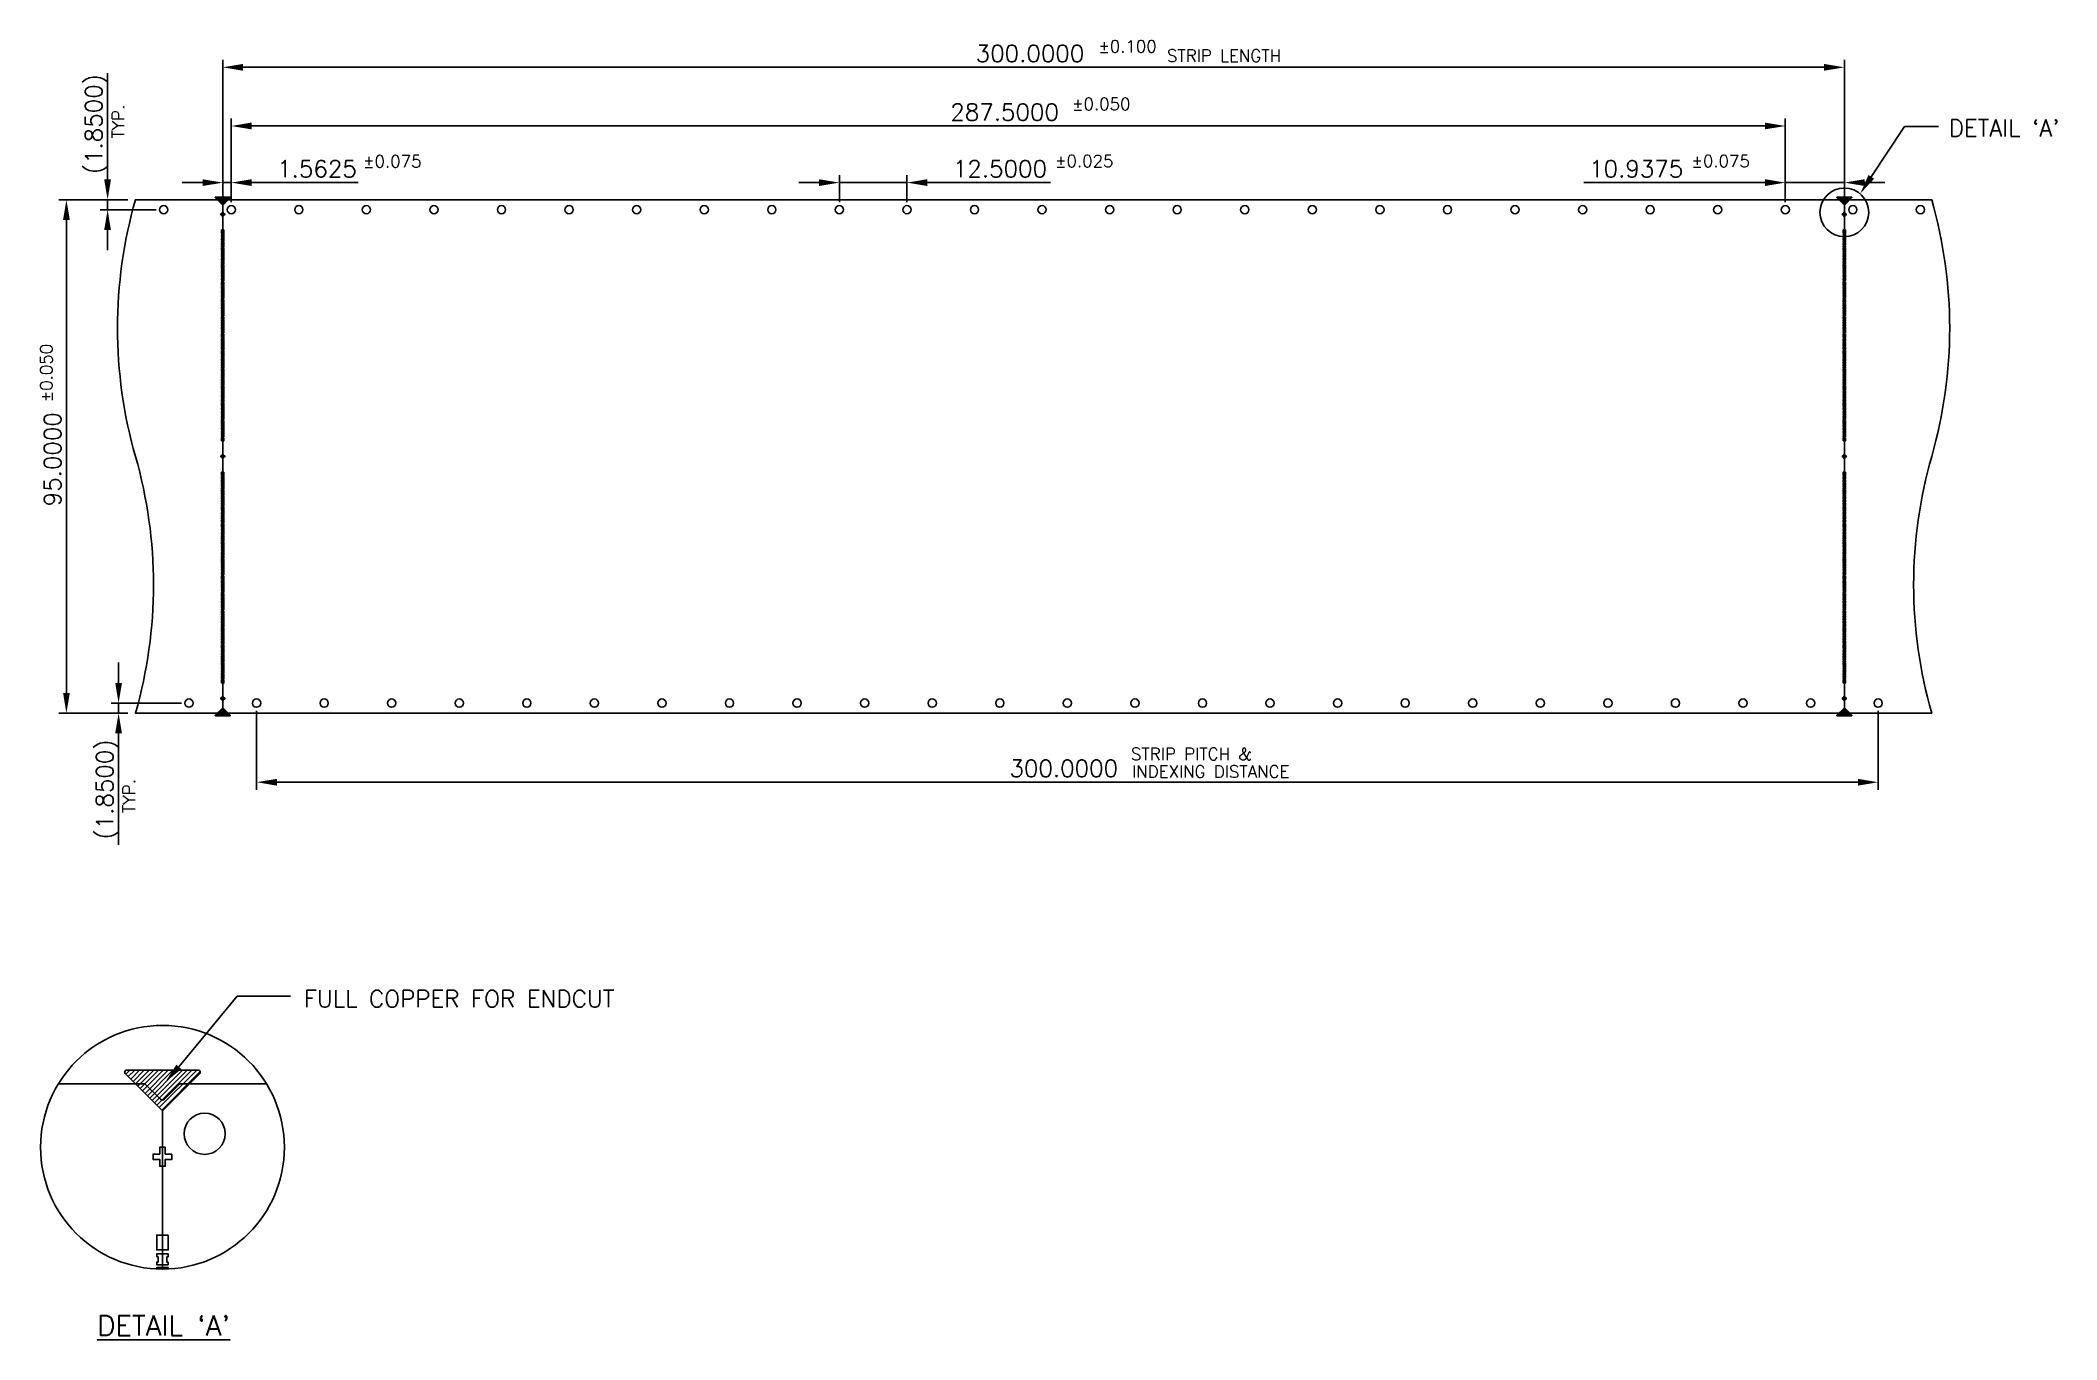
# Model space of a CAD drawing. Extents: x 1400 to 1773, y 44 to 284.
import ezdxf
from ezdxf.lldxf.tags import DXFTag

# ---------------------------------------------------------------- set-up
doc = ezdxf.new("R2010")
doc.units = 0
doc.header["$MEASUREMENT"] = 0
for name, color, linetype in [('DIM', 7, 'Continuous'), ('ENDCUT', 8, 'Continuous'), ('LF-LINE', 1, 'Continuous'), ('PKG-OUT', 3, 'HIDDEN')]:
    doc.layers.add(name, color=color, linetype=linetype)
doc.styles.add('1.4倍', font='SIMPLEX.shx', dxfattribs={"height": 3.125})
doc.styles.add('SIMPLEX', font='SIMPLEX.shx', dxfattribs={"height": 3})
tags = doc.linetypes.add('HIDDEN', pattern=[0.375, 0.25, -0.125]).pattern_tags.tags
tags[6:7] = [DXFTag(74, 4), DXFTag(75, 0), DXFTag(340, '0'), DXFTag(46, 1.0), DXFTag(50, 0.0), DXFTag(44, 0.0), DXFTag(45, 0.0)]
tags[4:5] = [DXFTag(74, 4), DXFTag(75, 0), DXFTag(340, '0'), DXFTag(46, 1.0), DXFTag(50, 0.0), DXFTag(44, 0.0), DXFTag(45, 0.0)]

msp = doc.modelspace()

# ---------------------------------------------------------------- texts
at = {"layer": 'DIM'}
for s, height, style, p in [('±0.100', 2.25, 'SIMPLEX', (1595.29, 281.88)), ('300.0000', 3.125, '1.4倍', (1572.6, 280.14)), ('STRIP LENGTH', 2.25, 'SIMPLEX', (1607.98, 280.17)), ('287.5000', 3.125, '1.4倍', (1567.91, 269.28)), ('±0.050', 2.25, 'SIMPLEX', (1590.43, 271.22)), ("DETAIL `A'", 3.125, 'SIMPLEX', (1752.63, 266.34)), ('1.5625', 3.125, '1.4倍', (1443.38, 258.8)), ('±0.075', 2.25, 'SIMPLEX', (1459.27, 260.63)), ('12.5000', 3.125, '1.4倍', (1568.38, 258.8)), ('±0.025', 2.25, 'SIMPLEX', (1587.28, 260.65)), ('10.9375', 3.125, '1.4倍', (1686.09, 258.8)), ('±0.075', 2.25, 'SIMPLEX', (1705.02, 260.65)), ('STRIP PITCH &', 2.25, 'SIMPLEX', (1601.34, 150.95)), ('300.0000', 3.125, '1.4倍', (1578.85, 147.85)), ('INDEXING DISTANCE', 2.25, 'SIMPLEX', (1601.52, 147.7)), ('FULL COPPER FOR ENDCUT', 3.125, 'SIMPLEX', (1448.31, 105.23))]:
    msp.add_text(s, height=height, dxfattribs=dict(at, style=style)).set_placement(p)
for s, height, style, p in [('(1.8500)', 3.125, '1.4倍', (1411, 259.38)), ('TYP.', 2.25, 'SIMPLEX', (1415.09, 265.97)), ('±0.050', 2.25, 'SIMPLEX', (1401.8, 217.16)), ('95.0000', 3.125, '1.4倍', (1403.38, 197.91)), ('(1.8500)', 3.125, '1.4倍', (1413.03, 136.26)), ('TYP.', 2.25, 'SIMPLEX', (1417.09, 141.18))]:
    msp.add_text(s, height=height, rotation=90, dxfattribs=dict(at, style=style)).set_placement(p)
at = {"layer": 'LF-LINE', "insert": (1410.06, 48.19), "char_height": 3.75, "attachment_point": 1, "style": 'SIMPLEX'}
msp.add_mtext("{\\LDETAIL `A'}", dxfattribs=at)

# ---------------------------------------------------------------- hatches: boundary and pattern name
at = {"layer": 'ENDCUT'}
h = msp.add_hatch(dxfattribs=at)
h.set_pattern_fill('ANSI31', color=256)
h.paths.add_polyline_path([(1434.69, 255.02, 0.668179), (1434.64, 255.14), (1431.98, 255.14, 0.668179), (1431.93, 255.02), (1433.31, 253.64)])
h.paths.add_polyline_path([(1433.31, 160.64), (1431.93, 159.26, 0.668179), (1431.98, 159.14), (1434.64, 159.14, 0.668179), (1434.69, 159.26)])
h.paths.add_polyline_path([(1733.31, 160.64), (1731.93, 159.26, 0.668179), (1731.98, 159.14), (1734.64, 159.14, 0.668179), (1734.69, 159.26)])
h.paths.add_polyline_path([(1734.69, 255.02, 0.668179), (1734.64, 255.14), (1731.98, 255.14, 0.668179), (1731.93, 255.02), (1733.31, 253.64)])

# ---------------------------------------------------------------- linework, layer by layer
msp.add_lwpolyline([(1733.96, 159.64), (1733.38, 160.21, 0.414214), (1733.24, 160.21), (1732.67, 159.64), (1433.96, 159.64), (1433.38, 160.21, 0.414214), (1433.24, 160.21), (1432.67, 159.64), (1417.16, 159.64, 0.140292), (1417.16, 207.14, -0.140292), (1417.16, 254.64), (1432.67, 254.64), (1433.24, 254.06, 0.414214), (1433.38, 254.06), (1433.96, 254.64), (1732.67, 254.64), (1733.24, 254.06, 0.414214), (1733.38, 254.06), (1733.96, 254.64), (1749.46, 254.64, -0.140292), (1749.46, 207.14, 0.140292), (1749.46, 159.64)], format="xyb", close=True)
for points in [[(1433.41, 251.59), (1433.41, 251.84), (1433.66, 251.84), (1433.66, 252.04), (1433.41, 252.04), (1433.41, 252.29), (1433.31, 252.29), (1433.21, 252.29), (1433.21, 252.04), (1432.96, 252.04), (1432.96, 251.84), (1433.21, 251.84), (1433.21, 251.59), (1433.31, 251.59)], [(1733.66, 252.04), (1733.41, 252.04), (1733.41, 252.29), (1733.31, 252.29), (1733.21, 252.29), (1733.21, 252.04), (1732.96, 252.04), (1732.96, 251.84), (1733.21, 251.84), (1733.21, 251.59), (1733.31, 251.59), (1733.41, 251.59), (1733.41, 251.84), (1733.66, 251.84)], [(1433.53, 249.04), (1433.53, 248.49), (1433.1, 248.49), (1433.1, 249.04)], [(1433.53, 247.94), (1433.1, 247.94), (1433.1, 248.04), (1433.15, 248.04), (1433.15, 248.24), (1433.1, 248.24), (1433.1, 248.34), (1433.53, 248.34), (1433.53, 248.24), (1433.48, 248.24), (1433.48, 248.04), (1433.53, 248.04)], [(1433.53, 247.44), (1433.1, 247.44), (1433.1, 247.54), (1433.15, 247.54), (1433.15, 247.74), (1433.1, 247.74), (1433.1, 247.84), (1433.53, 247.84), (1433.53, 247.74), (1433.48, 247.74), (1433.48, 247.54), (1433.53, 247.54)], [(1433.53, 246.94), (1433.1, 246.94), (1433.1, 247.04), (1433.15, 247.04), (1433.15, 247.24), (1433.1, 247.24), (1433.1, 247.34), (1433.53, 247.34), (1433.53, 247.24), (1433.48, 247.24), (1433.48, 247.04), (1433.53, 247.04)], [(1433.53, 246.44), (1433.1, 246.44), (1433.1, 246.54), (1433.15, 246.54), (1433.15, 246.74), (1433.1, 246.74), (1433.1, 246.84), (1433.53, 246.84), (1433.53, 246.74), (1433.48, 246.74), (1433.48, 246.54), (1433.53, 246.54)], [(1433.53, 245.94), (1433.1, 245.94), (1433.1, 246.04), (1433.15, 246.04), (1433.15, 246.24), (1433.1, 246.24), (1433.1, 246.34), (1433.53, 246.34), (1433.53, 246.24), (1433.48, 246.24), (1433.48, 246.04), (1433.53, 246.04)], [(1733.53, 249.04), (1733.53, 248.49), (1733.1, 248.49), (1733.1, 249.04)], [(1733.53, 247.94), (1733.1, 247.94), (1733.1, 248.04), (1733.15, 248.04), (1733.15, 248.24), (1733.1, 248.24), (1733.1, 248.34), (1733.53, 248.34), (1733.53, 248.24), (1733.48, 248.24), (1733.48, 248.04), (1733.53, 248.04)], [(1733.53, 247.44), (1733.1, 247.44), (1733.1, 247.54), (1733.15, 247.54), (1733.15, 247.74), (1733.1, 247.74), (1733.1, 247.84), (1733.53, 247.84), (1733.53, 247.74), (1733.48, 247.74), (1733.48, 247.54), (1733.53, 247.54)], [(1733.53, 246.94), (1733.1, 246.94), (1733.1, 247.04), (1733.15, 247.04), (1733.15, 247.24), (1733.1, 247.24), (1733.1, 247.34), (1733.53, 247.34), (1733.53, 247.24), (1733.48, 247.24), (1733.48, 247.04), (1733.53, 247.04)], [(1733.53, 246.44), (1733.1, 246.44), (1733.1, 246.54), (1733.15, 246.54), (1733.15, 246.74), (1733.1, 246.74), (1733.1, 246.84), (1733.53, 246.84), (1733.53, 246.74), (1733.48, 246.74), (1733.48, 246.54), (1733.53, 246.54)], [(1733.53, 245.94), (1733.1, 245.94), (1733.1, 246.04), (1733.15, 246.04), (1733.15, 246.24), (1733.1, 246.24), (1733.1, 246.34), (1733.53, 246.34), (1733.53, 246.24), (1733.48, 246.24), (1733.48, 246.04), (1733.53, 246.04)], [(1433.53, 245.79), (1433.1, 245.79), (1433.1, 245.29), (1433.53, 245.29)], [(1433.53, 244.74), (1433.1, 244.74), (1433.1, 244.84), (1433.15, 244.84), (1433.15, 245.04), (1433.1, 245.04), (1433.1, 245.14), (1433.53, 245.14), (1433.53, 245.04), (1433.48, 245.04), (1433.48, 244.84), (1433.53, 244.84)], [(1433.53, 244.24), (1433.1, 244.24), (1433.1, 244.34), (1433.15, 244.34), (1433.15, 244.54), (1433.1, 244.54), (1433.1, 244.64), (1433.53, 244.64), (1433.53, 244.54), (1433.48, 244.54), (1433.48, 244.34), (1433.53, 244.34)], [(1433.53, 243.74), (1433.1, 243.74), (1433.1, 243.84), (1433.15, 243.84), (1433.15, 244.04), (1433.1, 244.04), (1433.1, 244.14), (1433.53, 244.14), (1433.53, 244.04), (1433.48, 244.04), (1433.48, 243.84), (1433.53, 243.84)], [(1433.53, 243.24), (1433.1, 243.24), (1433.1, 243.34), (1433.15, 243.34), (1433.15, 243.54), (1433.1, 243.54), (1433.1, 243.64), (1433.53, 243.64), (1433.53, 243.54), (1433.48, 243.54), (1433.48, 243.34), (1433.53, 243.34)], [(1433.53, 242.74), (1433.1, 242.74), (1433.1, 242.84), (1433.15, 242.84), (1433.15, 243.04), (1433.1, 243.04), (1433.1, 243.14), (1433.53, 243.14), (1433.53, 243.04), (1433.48, 243.04), (1433.48, 242.84), (1433.53, 242.84)], [(1433.53, 242.59), (1433.1, 242.59), (1433.1, 242.09), (1433.53, 242.09)], [(1733.53, 245.79), (1733.1, 245.79), (1733.1, 245.29), (1733.53, 245.29)], [(1733.53, 244.74), (1733.1, 244.74), (1733.1, 244.84), (1733.15, 244.84), (1733.15, 245.04), (1733.1, 245.04), (1733.1, 245.14), (1733.53, 245.14), (1733.53, 245.04), (1733.48, 245.04), (1733.48, 244.84), (1733.53, 244.84)], [(1733.53, 244.24), (1733.1, 244.24), (1733.1, 244.34), (1733.15, 244.34), (1733.15, 244.54), (1733.1, 244.54), (1733.1, 244.64), (1733.53, 244.64), (1733.53, 244.54), (1733.48, 244.54), (1733.48, 244.34), (1733.53, 244.34)], [(1733.53, 243.74), (1733.1, 243.74), (1733.1, 243.84), (1733.15, 243.84), (1733.15, 244.04), (1733.1, 244.04), (1733.1, 244.14), (1733.53, 244.14), (1733.53, 244.04), (1733.48, 244.04), (1733.48, 243.84), (1733.53, 243.84)], [(1733.53, 243.24), (1733.1, 243.24), (1733.1, 243.34), (1733.15, 243.34), (1733.15, 243.54), (1733.1, 243.54), (1733.1, 243.64), (1733.53, 243.64), (1733.53, 243.54), (1733.48, 243.54), (1733.48, 243.34), (1733.53, 243.34)], [(1733.53, 242.74), (1733.1, 242.74), (1733.1, 242.84), (1733.15, 242.84), (1733.15, 243.04), (1733.1, 243.04), (1733.1, 243.14), (1733.53, 243.14), (1733.53, 243.04), (1733.48, 243.04), (1733.48, 242.84), (1733.53, 242.84)], [(1733.53, 242.59), (1733.1, 242.59), (1733.1, 242.09), (1733.53, 242.09)], [(1433.53, 241.54), (1433.1, 241.54), (1433.1, 241.64), (1433.15, 241.64), (1433.15, 241.84), (1433.1, 241.84), (1433.1, 241.94), (1433.53, 241.94), (1433.53, 241.84), (1433.48, 241.84), (1433.48, 241.64), (1433.53, 241.64)], [(1433.53, 241.04), (1433.1, 241.04), (1433.1, 241.14), (1433.15, 241.14), (1433.15, 241.34), (1433.1, 241.34), (1433.1, 241.44), (1433.53, 241.44), (1433.53, 241.34), (1433.48, 241.34), (1433.48, 241.14), (1433.53, 241.14)], [(1433.53, 240.54), (1433.1, 240.54), (1433.1, 240.64), (1433.15, 240.64), (1433.15, 240.84), (1433.1, 240.84), (1433.1, 240.94), (1433.53, 240.94), (1433.53, 240.84), (1433.48, 240.84), (1433.48, 240.64), (1433.53, 240.64)], [(1433.53, 240.04), (1433.1, 240.04), (1433.1, 240.14), (1433.15, 240.14), (1433.15, 240.34), (1433.1, 240.34), (1433.1, 240.44), (1433.53, 240.44), (1433.53, 240.34), (1433.48, 240.34), (1433.48, 240.14), (1433.53, 240.14)], [(1433.53, 239.54), (1433.1, 239.54), (1433.1, 239.64), (1433.15, 239.64), (1433.15, 239.84), (1433.1, 239.84), (1433.1, 239.94), (1433.53, 239.94), (1433.53, 239.84), (1433.48, 239.84), (1433.48, 239.64), (1433.53, 239.64)], [(1433.53, 239.39), (1433.1, 239.39), (1433.1, 238.89), (1433.53, 238.89)], [(1733.53, 241.54), (1733.1, 241.54), (1733.1, 241.64), (1733.15, 241.64), (1733.15, 241.84), (1733.1, 241.84), (1733.1, 241.94), (1733.53, 241.94), (1733.53, 241.84), (1733.48, 241.84), (1733.48, 241.64), (1733.53, 241.64)], [(1733.53, 241.04), (1733.1, 241.04), (1733.1, 241.14), (1733.15, 241.14), (1733.15, 241.34), (1733.1, 241.34), (1733.1, 241.44), (1733.53, 241.44), (1733.53, 241.34), (1733.48, 241.34), (1733.48, 241.14), (1733.53, 241.14)], [(1733.53, 240.54), (1733.1, 240.54), (1733.1, 240.64), (1733.15, 240.64), (1733.15, 240.84), (1733.1, 240.84), (1733.1, 240.94), (1733.53, 240.94), (1733.53, 240.84), (1733.48, 240.84), (1733.48, 240.64), (1733.53, 240.64)], [(1733.53, 240.04), (1733.1, 240.04), (1733.1, 240.14), (1733.15, 240.14), (1733.15, 240.34), (1733.1, 240.34), (1733.1, 240.44), (1733.53, 240.44), (1733.53, 240.34), (1733.48, 240.34), (1733.48, 240.14), (1733.53, 240.14)], [(1733.53, 239.54), (1733.1, 239.54), (1733.1, 239.64), (1733.15, 239.64), (1733.15, 239.84), (1733.1, 239.84), (1733.1, 239.94), (1733.53, 239.94), (1733.53, 239.84), (1733.48, 239.84), (1733.48, 239.64), (1733.53, 239.64)], [(1733.53, 239.39), (1733.1, 239.39), (1733.1, 238.89), (1733.53, 238.89)], [(1433.53, 238.34), (1433.1, 238.34), (1433.1, 238.44), (1433.15, 238.44), (1433.15, 238.64), (1433.1, 238.64), (1433.1, 238.74), (1433.53, 238.74), (1433.53, 238.64), (1433.48, 238.64), (1433.48, 238.44), (1433.53, 238.44)], [(1433.53, 237.84), (1433.1, 237.84), (1433.1, 237.94), (1433.15, 237.94), (1433.15, 238.14), (1433.1, 238.14), (1433.1, 238.24), (1433.53, 238.24), (1433.53, 238.14), (1433.48, 238.14), (1433.48, 237.94), (1433.53, 237.94)], [(1433.53, 237.34), (1433.1, 237.34), (1433.1, 237.44), (1433.15, 237.44), (1433.15, 237.64), (1433.1, 237.64), (1433.1, 237.74), (1433.53, 237.74), (1433.53, 237.64), (1433.48, 237.64), (1433.48, 237.44), (1433.53, 237.44)], [(1433.53, 236.84), (1433.1, 236.84), (1433.1, 236.94), (1433.15, 236.94), (1433.15, 237.14), (1433.1, 237.14), (1433.1, 237.24), (1433.53, 237.24), (1433.53, 237.14), (1433.48, 237.14), (1433.48, 236.94), (1433.53, 236.94)], [(1433.53, 236.34), (1433.1, 236.34), (1433.1, 236.44), (1433.15, 236.44), (1433.15, 236.64), (1433.1, 236.64), (1433.1, 236.74), (1433.53, 236.74), (1433.53, 236.64), (1433.48, 236.64), (1433.48, 236.44), (1433.53, 236.44)], [(1433.53, 236.19), (1433.1, 236.19), (1433.1, 235.69), (1433.53, 235.69)], [(1433.53, 235.14), (1433.1, 235.14), (1433.1, 235.24), (1433.15, 235.24), (1433.15, 235.44), (1433.1, 235.44), (1433.1, 235.54), (1433.53, 235.54), (1433.53, 235.44), (1433.48, 235.44), (1433.48, 235.24), (1433.53, 235.24)], [(1433.53, 234.64), (1433.1, 234.64), (1433.1, 234.74), (1433.15, 234.74), (1433.15, 234.94), (1433.1, 234.94), (1433.1, 235.04), (1433.53, 235.04), (1433.53, 234.94), (1433.48, 234.94), (1433.48, 234.74), (1433.53, 234.74)], [(1733.53, 238.34), (1733.1, 238.34), (1733.1, 238.44), (1733.15, 238.44), (1733.15, 238.64), (1733.1, 238.64), (1733.1, 238.74), (1733.53, 238.74), (1733.53, 238.64), (1733.48, 238.64), (1733.48, 238.44), (1733.53, 238.44)], [(1733.53, 237.84), (1733.1, 237.84), (1733.1, 237.94), (1733.15, 237.94), (1733.15, 238.14), (1733.1, 238.14), (1733.1, 238.24), (1733.53, 238.24), (1733.53, 238.14), (1733.48, 238.14), (1733.48, 237.94), (1733.53, 237.94)], [(1733.53, 237.34), (1733.1, 237.34), (1733.1, 237.44), (1733.15, 237.44), (1733.15, 237.64), (1733.1, 237.64), (1733.1, 237.74), (1733.53, 237.74), (1733.53, 237.64), (1733.48, 237.64), (1733.48, 237.44), (1733.53, 237.44)], [(1733.53, 236.84), (1733.1, 236.84), (1733.1, 236.94), (1733.15, 236.94), (1733.15, 237.14), (1733.1, 237.14), (1733.1, 237.24), (1733.53, 237.24), (1733.53, 237.14), (1733.48, 237.14), (1733.48, 236.94), (1733.53, 236.94)], [(1733.53, 236.34), (1733.1, 236.34), (1733.1, 236.44), (1733.15, 236.44), (1733.15, 236.64), (1733.1, 236.64), (1733.1, 236.74), (1733.53, 236.74), (1733.53, 236.64), (1733.48, 236.64), (1733.48, 236.44), (1733.53, 236.44)], [(1733.53, 236.19), (1733.1, 236.19), (1733.1, 235.69), (1733.53, 235.69)], [(1733.53, 235.14), (1733.1, 235.14), (1733.1, 235.24), (1733.15, 235.24), (1733.15, 235.44), (1733.1, 235.44), (1733.1, 235.54), (1733.53, 235.54), (1733.53, 235.44), (1733.48, 235.44), (1733.48, 235.24), (1733.53, 235.24)], [(1733.53, 234.64), (1733.1, 234.64), (1733.1, 234.74), (1733.15, 234.74), (1733.15, 234.94), (1733.1, 234.94), (1733.1, 235.04), (1733.53, 235.04), (1733.53, 234.94), (1733.48, 234.94), (1733.48, 234.74), (1733.53, 234.74)], [(1433.53, 234.14), (1433.1, 234.14), (1433.1, 234.24), (1433.15, 234.24), (1433.15, 234.44), (1433.1, 234.44), (1433.1, 234.54), (1433.53, 234.54), (1433.53, 234.44), (1433.48, 234.44), (1433.48, 234.24), (1433.53, 234.24)], [(1433.53, 233.64), (1433.1, 233.64), (1433.1, 233.74), (1433.15, 233.74), (1433.15, 233.94), (1433.1, 233.94), (1433.1, 234.04), (1433.53, 234.04), (1433.53, 233.94), (1433.48, 233.94), (1433.48, 233.74), (1433.53, 233.74)], [(1433.53, 233.14), (1433.1, 233.14), (1433.1, 233.24), (1433.15, 233.24), (1433.15, 233.44), (1433.1, 233.44), (1433.1, 233.54), (1433.53, 233.54), (1433.53, 233.44), (1433.48, 233.44), (1433.48, 233.24), (1433.53, 233.24)], [(1433.53, 232.99), (1433.1, 232.99), (1433.1, 232.49), (1433.53, 232.49)], [(1433.53, 231.94), (1433.1, 231.94), (1433.1, 232.04), (1433.15, 232.04), (1433.15, 232.24), (1433.1, 232.24), (1433.1, 232.34), (1433.53, 232.34), (1433.53, 232.24), (1433.48, 232.24), (1433.48, 232.04), (1433.53, 232.04)], [(1433.53, 231.44), (1433.1, 231.44), (1433.1, 231.54), (1433.15, 231.54), (1433.15, 231.74), (1433.1, 231.74), (1433.1, 231.84), (1433.53, 231.84), (1433.53, 231.74), (1433.48, 231.74), (1433.48, 231.54), (1433.53, 231.54)], [(1433.53, 230.94), (1433.1, 230.94), (1433.1, 231.04), (1433.15, 231.04), (1433.15, 231.24), (1433.1, 231.24), (1433.1, 231.34), (1433.53, 231.34), (1433.53, 231.24), (1433.48, 231.24), (1433.48, 231.04), (1433.53, 231.04)], [(1733.53, 234.14), (1733.1, 234.14), (1733.1, 234.24), (1733.15, 234.24), (1733.15, 234.44), (1733.1, 234.44), (1733.1, 234.54), (1733.53, 234.54), (1733.53, 234.44), (1733.48, 234.44), (1733.48, 234.24), (1733.53, 234.24)], [(1733.53, 233.64), (1733.1, 233.64), (1733.1, 233.74), (1733.15, 233.74), (1733.15, 233.94), (1733.1, 233.94), (1733.1, 234.04), (1733.53, 234.04), (1733.53, 233.94), (1733.48, 233.94), (1733.48, 233.74), (1733.53, 233.74)], [(1733.53, 233.14), (1733.1, 233.14), (1733.1, 233.24), (1733.15, 233.24), (1733.15, 233.44), (1733.1, 233.44), (1733.1, 233.54), (1733.53, 233.54), (1733.53, 233.44), (1733.48, 233.44), (1733.48, 233.24), (1733.53, 233.24)], [(1733.53, 232.99), (1733.1, 232.99), (1733.1, 232.49), (1733.53, 232.49)], [(1733.53, 231.94), (1733.1, 231.94), (1733.1, 232.04), (1733.15, 232.04), (1733.15, 232.24), (1733.1, 232.24), (1733.1, 232.34), (1733.53, 232.34), (1733.53, 232.24), (1733.48, 232.24), (1733.48, 232.04), (1733.53, 232.04)], [(1733.53, 231.44), (1733.1, 231.44), (1733.1, 231.54), (1733.15, 231.54), (1733.15, 231.74), (1733.1, 231.74), (1733.1, 231.84), (1733.53, 231.84), (1733.53, 231.74), (1733.48, 231.74), (1733.48, 231.54), (1733.53, 231.54)], [(1733.53, 230.94), (1733.1, 230.94), (1733.1, 231.04), (1733.15, 231.04), (1733.15, 231.24), (1733.1, 231.24), (1733.1, 231.34), (1733.53, 231.34), (1733.53, 231.24), (1733.48, 231.24), (1733.48, 231.04), (1733.53, 231.04)], [(1433.53, 230.44), (1433.1, 230.44), (1433.1, 230.54), (1433.15, 230.54), (1433.15, 230.74), (1433.1, 230.74), (1433.1, 230.84), (1433.53, 230.84), (1433.53, 230.74), (1433.48, 230.74), (1433.48, 230.54), (1433.53, 230.54)], [(1433.53, 229.94), (1433.1, 229.94), (1433.1, 230.04), (1433.15, 230.04), (1433.15, 230.24), (1433.1, 230.24), (1433.1, 230.34), (1433.53, 230.34), (1433.53, 230.24), (1433.48, 230.24), (1433.48, 230.04), (1433.53, 230.04)], [(1433.53, 229.79), (1433.1, 229.79), (1433.1, 229.29), (1433.53, 229.29)], [(1433.53, 228.74), (1433.1, 228.74), (1433.1, 228.84), (1433.15, 228.84), (1433.15, 229.04), (1433.1, 229.04), (1433.1, 229.14), (1433.53, 229.14), (1433.53, 229.04), (1433.48, 229.04), (1433.48, 228.84), (1433.53, 228.84)], [(1433.53, 228.24), (1433.1, 228.24), (1433.1, 228.34), (1433.15, 228.34), (1433.15, 228.54), (1433.1, 228.54), (1433.1, 228.64), (1433.53, 228.64), (1433.53, 228.54), (1433.48, 228.54), (1433.48, 228.34), (1433.53, 228.34)], [(1433.53, 227.74), (1433.1, 227.74), (1433.1, 227.84), (1433.15, 227.84), (1433.15, 228.04), (1433.1, 228.04), (1433.1, 228.14), (1433.53, 228.14), (1433.53, 228.04), (1433.48, 228.04), (1433.48, 227.84), (1433.53, 227.84)], [(1433.53, 227.24), (1433.1, 227.24), (1433.1, 227.34), (1433.15, 227.34), (1433.15, 227.54), (1433.1, 227.54), (1433.1, 227.64), (1433.53, 227.64), (1433.53, 227.54), (1433.48, 227.54), (1433.48, 227.34), (1433.53, 227.34)], [(1733.53, 230.44), (1733.1, 230.44), (1733.1, 230.54), (1733.15, 230.54), (1733.15, 230.74), (1733.1, 230.74), (1733.1, 230.84), (1733.53, 230.84), (1733.53, 230.74), (1733.48, 230.74), (1733.48, 230.54), (1733.53, 230.54)], [(1733.53, 229.94), (1733.1, 229.94), (1733.1, 230.04), (1733.15, 230.04), (1733.15, 230.24), (1733.1, 230.24), (1733.1, 230.34), (1733.53, 230.34), (1733.53, 230.24), (1733.48, 230.24), (1733.48, 230.04), (1733.53, 230.04)], [(1733.53, 229.79), (1733.1, 229.79), (1733.1, 229.29), (1733.53, 229.29)], [(1733.53, 228.74), (1733.1, 228.74), (1733.1, 228.84), (1733.15, 228.84), (1733.15, 229.04), (1733.1, 229.04), (1733.1, 229.14), (1733.53, 229.14), (1733.53, 229.04), (1733.48, 229.04), (1733.48, 228.84), (1733.53, 228.84)], [(1733.53, 228.24), (1733.1, 228.24), (1733.1, 228.34), (1733.15, 228.34), (1733.15, 228.54), (1733.1, 228.54), (1733.1, 228.64), (1733.53, 228.64), (1733.53, 228.54), (1733.48, 228.54), (1733.48, 228.34), (1733.53, 228.34)], [(1733.53, 227.74), (1733.1, 227.74), (1733.1, 227.84), (1733.15, 227.84), (1733.15, 228.04), (1733.1, 228.04), (1733.1, 228.14), (1733.53, 228.14), (1733.53, 228.04), (1733.48, 228.04), (1733.48, 227.84), (1733.53, 227.84)], [(1733.53, 227.24), (1733.1, 227.24), (1733.1, 227.34), (1733.15, 227.34), (1733.15, 227.54), (1733.1, 227.54), (1733.1, 227.64), (1733.53, 227.64), (1733.53, 227.54), (1733.48, 227.54), (1733.48, 227.34), (1733.53, 227.34)], [(1433.53, 226.74), (1433.1, 226.74), (1433.1, 226.84), (1433.15, 226.84), (1433.15, 227.04), (1433.1, 227.04), (1433.1, 227.14), (1433.53, 227.14), (1433.53, 227.04), (1433.48, 227.04), (1433.48, 226.84), (1433.53, 226.84)], [(1433.53, 226.59), (1433.1, 226.59), (1433.1, 226.09), (1433.53, 226.09)], [(1433.53, 225.54), (1433.1, 225.54), (1433.1, 225.64), (1433.15, 225.64), (1433.15, 225.84), (1433.1, 225.84), (1433.1, 225.94), (1433.53, 225.94), (1433.53, 225.84), (1433.48, 225.84), (1433.48, 225.64), (1433.53, 225.64)], [(1433.53, 225.04), (1433.1, 225.04), (1433.1, 225.14), (1433.15, 225.14), (1433.15, 225.34), (1433.1, 225.34), (1433.1, 225.44), (1433.53, 225.44), (1433.53, 225.34), (1433.48, 225.34), (1433.48, 225.14), (1433.53, 225.14)], [(1433.53, 224.54), (1433.1, 224.54), (1433.1, 224.64), (1433.15, 224.64), (1433.15, 224.84), (1433.1, 224.84), (1433.1, 224.94), (1433.53, 224.94), (1433.53, 224.84), (1433.48, 224.84), (1433.48, 224.64), (1433.53, 224.64)], [(1433.53, 224.04), (1433.1, 224.04), (1433.1, 224.14), (1433.15, 224.14), (1433.15, 224.34), (1433.1, 224.34), (1433.1, 224.44), (1433.53, 224.44), (1433.53, 224.34), (1433.48, 224.34), (1433.48, 224.14), (1433.53, 224.14)], [(1433.53, 223.54), (1433.1, 223.54), (1433.1, 223.64), (1433.15, 223.64), (1433.15, 223.84), (1433.1, 223.84), (1433.1, 223.94), (1433.53, 223.94), (1433.53, 223.84), (1433.48, 223.84), (1433.48, 223.64), (1433.53, 223.64)], [(1733.53, 226.74), (1733.1, 226.74), (1733.1, 226.84), (1733.15, 226.84), (1733.15, 227.04), (1733.1, 227.04), (1733.1, 227.14), (1733.53, 227.14), (1733.53, 227.04), (1733.48, 227.04), (1733.48, 226.84), (1733.53, 226.84)], [(1733.53, 226.59), (1733.1, 226.59), (1733.1, 226.09), (1733.53, 226.09)], [(1733.53, 225.54), (1733.1, 225.54), (1733.1, 225.64), (1733.15, 225.64), (1733.15, 225.84), (1733.1, 225.84), (1733.1, 225.94), (1733.53, 225.94), (1733.53, 225.84), (1733.48, 225.84), (1733.48, 225.64), (1733.53, 225.64)], [(1733.53, 225.04), (1733.1, 225.04), (1733.1, 225.14), (1733.15, 225.14), (1733.15, 225.34), (1733.1, 225.34), (1733.1, 225.44), (1733.53, 225.44), (1733.53, 225.34), (1733.48, 225.34), (1733.48, 225.14), (1733.53, 225.14)], [(1733.53, 224.54), (1733.1, 224.54), (1733.1, 224.64), (1733.15, 224.64), (1733.15, 224.84), (1733.1, 224.84), (1733.1, 224.94), (1733.53, 224.94), (1733.53, 224.84), (1733.48, 224.84), (1733.48, 224.64), (1733.53, 224.64)], [(1733.53, 224.04), (1733.1, 224.04), (1733.1, 224.14), (1733.15, 224.14), (1733.15, 224.34), (1733.1, 224.34), (1733.1, 224.44), (1733.53, 224.44), (1733.53, 224.34), (1733.48, 224.34), (1733.48, 224.14), (1733.53, 224.14)], [(1733.53, 223.54), (1733.1, 223.54), (1733.1, 223.64), (1733.15, 223.64), (1733.15, 223.84), (1733.1, 223.84), (1733.1, 223.94), (1733.53, 223.94), (1733.53, 223.84), (1733.48, 223.84), (1733.48, 223.64), (1733.53, 223.64)], [(1433.53, 223.39), (1433.1, 223.39), (1433.1, 222.89), (1433.53, 222.89)], [(1433.53, 222.34), (1433.1, 222.34), (1433.1, 222.44), (1433.15, 222.44), (1433.15, 222.64), (1433.1, 222.64), (1433.1, 222.74), (1433.53, 222.74), (1433.53, 222.64), (1433.48, 222.64), (1433.48, 222.44), (1433.53, 222.44)], [(1433.53, 221.84), (1433.1, 221.84), (1433.1, 221.94), (1433.15, 221.94), (1433.15, 222.14), (1433.1, 222.14), (1433.1, 222.24), (1433.53, 222.24), (1433.53, 222.14), (1433.48, 222.14), (1433.48, 221.94), (1433.53, 221.94)], [(1433.53, 221.34), (1433.1, 221.34), (1433.1, 221.44), (1433.15, 221.44), (1433.15, 221.64), (1433.1, 221.64), (1433.1, 221.74), (1433.53, 221.74), (1433.53, 221.64), (1433.48, 221.64), (1433.48, 221.44), (1433.53, 221.44)], [(1433.53, 220.84), (1433.1, 220.84), (1433.1, 220.94), (1433.15, 220.94), (1433.15, 221.14), (1433.1, 221.14), (1433.1, 221.24), (1433.53, 221.24), (1433.53, 221.14), (1433.48, 221.14), (1433.48, 220.94), (1433.53, 220.94)], [(1433.53, 220.34), (1433.1, 220.34), (1433.1, 220.44), (1433.15, 220.44), (1433.15, 220.64), (1433.1, 220.64), (1433.1, 220.74), (1433.53, 220.74), (1433.53, 220.64), (1433.48, 220.64), (1433.48, 220.44), (1433.53, 220.44)], [(1433.53, 220.19), (1433.1, 220.19), (1433.1, 219.69), (1433.53, 219.69)], [(1733.53, 223.39), (1733.1, 223.39), (1733.1, 222.89), (1733.53, 222.89)], [(1733.53, 222.34), (1733.1, 222.34), (1733.1, 222.44), (1733.15, 222.44), (1733.15, 222.64), (1733.1, 222.64), (1733.1, 222.74), (1733.53, 222.74), (1733.53, 222.64), (1733.48, 222.64), (1733.48, 222.44), (1733.53, 222.44)], [(1733.53, 221.84), (1733.1, 221.84), (1733.1, 221.94), (1733.15, 221.94), (1733.15, 222.14), (1733.1, 222.14), (1733.1, 222.24), (1733.53, 222.24), (1733.53, 222.14), (1733.48, 222.14), (1733.48, 221.94), (1733.53, 221.94)], [(1733.53, 221.34), (1733.1, 221.34), (1733.1, 221.44), (1733.15, 221.44), (1733.15, 221.64), (1733.1, 221.64), (1733.1, 221.74), (1733.53, 221.74), (1733.53, 221.64), (1733.48, 221.64), (1733.48, 221.44), (1733.53, 221.44)], [(1733.53, 220.84), (1733.1, 220.84), (1733.1, 220.94), (1733.15, 220.94), (1733.15, 221.14), (1733.1, 221.14), (1733.1, 221.24), (1733.53, 221.24), (1733.53, 221.14), (1733.48, 221.14), (1733.48, 220.94), (1733.53, 220.94)], [(1733.53, 220.34), (1733.1, 220.34), (1733.1, 220.44), (1733.15, 220.44), (1733.15, 220.64), (1733.1, 220.64), (1733.1, 220.74), (1733.53, 220.74), (1733.53, 220.64), (1733.48, 220.64), (1733.48, 220.44), (1733.53, 220.44)], [(1733.53, 220.19), (1733.1, 220.19), (1733.1, 219.69), (1733.53, 219.69)], [(1433.53, 219.14), (1433.1, 219.14), (1433.1, 219.24), (1433.15, 219.24), (1433.15, 219.44), (1433.1, 219.44), (1433.1, 219.54), (1433.53, 219.54), (1433.53, 219.44), (1433.48, 219.44), (1433.48, 219.24), (1433.53, 219.24)], [(1433.53, 218.64), (1433.1, 218.64), (1433.1, 218.74), (1433.15, 218.74), (1433.15, 218.94), (1433.1, 218.94), (1433.1, 219.04), (1433.53, 219.04), (1433.53, 218.94), (1433.48, 218.94), (1433.48, 218.74), (1433.53, 218.74)], [(1433.53, 218.14), (1433.1, 218.14), (1433.1, 218.24), (1433.15, 218.24), (1433.15, 218.44), (1433.1, 218.44), (1433.1, 218.54), (1433.53, 218.54), (1433.53, 218.44), (1433.48, 218.44), (1433.48, 218.24), (1433.53, 218.24)], [(1433.53, 217.64), (1433.1, 217.64), (1433.1, 217.74), (1433.15, 217.74), (1433.15, 217.94), (1433.1, 217.94), (1433.1, 218.04), (1433.53, 218.04), (1433.53, 217.94), (1433.48, 217.94), (1433.48, 217.74), (1433.53, 217.74)], [(1433.53, 217.14), (1433.1, 217.14), (1433.1, 217.24), (1433.15, 217.24), (1433.15, 217.44), (1433.1, 217.44), (1433.1, 217.54), (1433.53, 217.54), (1433.53, 217.44), (1433.48, 217.44), (1433.48, 217.24), (1433.53, 217.24)], [(1433.53, 216.99), (1433.1, 216.99), (1433.1, 216.49), (1433.53, 216.49)], [(1733.53, 219.14), (1733.1, 219.14), (1733.1, 219.24), (1733.15, 219.24), (1733.15, 219.44), (1733.1, 219.44), (1733.1, 219.54), (1733.53, 219.54), (1733.53, 219.44), (1733.48, 219.44), (1733.48, 219.24), (1733.53, 219.24)], [(1733.53, 218.64), (1733.1, 218.64), (1733.1, 218.74), (1733.15, 218.74), (1733.15, 218.94), (1733.1, 218.94), (1733.1, 219.04), (1733.53, 219.04), (1733.53, 218.94), (1733.48, 218.94), (1733.48, 218.74), (1733.53, 218.74)], [(1733.53, 218.14), (1733.1, 218.14), (1733.1, 218.24), (1733.15, 218.24), (1733.15, 218.44), (1733.1, 218.44), (1733.1, 218.54), (1733.53, 218.54), (1733.53, 218.44), (1733.48, 218.44), (1733.48, 218.24), (1733.53, 218.24)], [(1733.53, 217.64), (1733.1, 217.64), (1733.1, 217.74), (1733.15, 217.74), (1733.15, 217.94), (1733.1, 217.94), (1733.1, 218.04), (1733.53, 218.04), (1733.53, 217.94), (1733.48, 217.94), (1733.48, 217.74), (1733.53, 217.74)], [(1733.53, 217.14), (1733.1, 217.14), (1733.1, 217.24), (1733.15, 217.24), (1733.15, 217.44), (1733.1, 217.44), (1733.1, 217.54), (1733.53, 217.54), (1733.53, 217.44), (1733.48, 217.44), (1733.48, 217.24), (1733.53, 217.24)], [(1733.53, 216.99), (1733.1, 216.99), (1733.1, 216.49), (1733.53, 216.49)], [(1433.53, 215.94), (1433.1, 215.94), (1433.1, 216.04), (1433.15, 216.04), (1433.15, 216.24), (1433.1, 216.24), (1433.1, 216.34), (1433.53, 216.34), (1433.53, 216.24), (1433.48, 216.24), (1433.48, 216.04), (1433.53, 216.04)], [(1433.53, 215.44), (1433.1, 215.44), (1433.1, 215.54), (1433.15, 215.54), (1433.15, 215.74), (1433.1, 215.74), (1433.1, 215.84), (1433.53, 215.84), (1433.53, 215.74), (1433.48, 215.74), (1433.48, 215.54), (1433.53, 215.54)], [(1433.53, 214.94), (1433.1, 214.94), (1433.1, 215.04), (1433.15, 215.04), (1433.15, 215.24), (1433.1, 215.24), (1433.1, 215.34), (1433.53, 215.34), (1433.53, 215.24), (1433.48, 215.24), (1433.48, 215.04), (1433.53, 215.04)], [(1433.53, 214.44), (1433.1, 214.44), (1433.1, 214.54), (1433.15, 214.54), (1433.15, 214.74), (1433.1, 214.74), (1433.1, 214.84), (1433.53, 214.84), (1433.53, 214.74), (1433.48, 214.74), (1433.48, 214.54), (1433.53, 214.54)], [(1433.53, 213.94), (1433.1, 213.94), (1433.1, 214.04), (1433.15, 214.04), (1433.15, 214.24), (1433.1, 214.24), (1433.1, 214.34), (1433.53, 214.34), (1433.53, 214.24), (1433.48, 214.24), (1433.48, 214.04), (1433.53, 214.04)], [(1433.53, 213.79), (1433.1, 213.79), (1433.1, 213.29), (1433.53, 213.29)], [(1433.53, 212.74), (1433.1, 212.74), (1433.1, 212.84), (1433.15, 212.84), (1433.15, 213.04), (1433.1, 213.04), (1433.1, 213.14), (1433.53, 213.14), (1433.53, 213.04), (1433.48, 213.04), (1433.48, 212.84), (1433.53, 212.84)], [(1433.53, 212.24), (1433.1, 212.24), (1433.1, 212.34), (1433.15, 212.34), (1433.15, 212.54), (1433.1, 212.54), (1433.1, 212.64), (1433.53, 212.64), (1433.53, 212.54), (1433.48, 212.54), (1433.48, 212.34), (1433.53, 212.34)], [(1733.53, 215.94), (1733.1, 215.94), (1733.1, 216.04), (1733.15, 216.04), (1733.15, 216.24), (1733.1, 216.24), (1733.1, 216.34), (1733.53, 216.34), (1733.53, 216.24), (1733.48, 216.24), (1733.48, 216.04), (1733.53, 216.04)], [(1733.53, 215.44), (1733.1, 215.44), (1733.1, 215.54), (1733.15, 215.54), (1733.15, 215.74), (1733.1, 215.74), (1733.1, 215.84), (1733.53, 215.84), (1733.53, 215.74), (1733.48, 215.74), (1733.48, 215.54), (1733.53, 215.54)], [(1733.53, 214.94), (1733.1, 214.94), (1733.1, 215.04), (1733.15, 215.04), (1733.15, 215.24), (1733.1, 215.24), (1733.1, 215.34), (1733.53, 215.34), (1733.53, 215.24), (1733.48, 215.24), (1733.48, 215.04), (1733.53, 215.04)], [(1733.53, 214.44), (1733.1, 214.44), (1733.1, 214.54), (1733.15, 214.54), (1733.15, 214.74), (1733.1, 214.74), (1733.1, 214.84), (1733.53, 214.84), (1733.53, 214.74), (1733.48, 214.74), (1733.48, 214.54), (1733.53, 214.54)], [(1733.53, 213.94), (1733.1, 213.94), (1733.1, 214.04), (1733.15, 214.04), (1733.15, 214.24), (1733.1, 214.24), (1733.1, 214.34), (1733.53, 214.34), (1733.53, 214.24), (1733.48, 214.24), (1733.48, 214.04), (1733.53, 214.04)], [(1733.53, 213.79), (1733.1, 213.79), (1733.1, 213.29), (1733.53, 213.29)], [(1733.53, 212.74), (1733.1, 212.74), (1733.1, 212.84), (1733.15, 212.84), (1733.15, 213.04), (1733.1, 213.04), (1733.1, 213.14), (1733.53, 213.14), (1733.53, 213.04), (1733.48, 213.04), (1733.48, 212.84), (1733.53, 212.84)], [(1733.53, 212.24), (1733.1, 212.24), (1733.1, 212.34), (1733.15, 212.34), (1733.15, 212.54), (1733.1, 212.54), (1733.1, 212.64), (1733.53, 212.64), (1733.53, 212.54), (1733.48, 212.54), (1733.48, 212.34), (1733.53, 212.34)], [(1433.53, 211.74), (1433.1, 211.74), (1433.1, 211.84), (1433.15, 211.84), (1433.15, 212.04), (1433.1, 212.04), (1433.1, 212.14), (1433.53, 212.14), (1433.53, 212.04), (1433.48, 212.04), (1433.48, 211.84), (1433.53, 211.84)], [(1433.53, 211.24), (1433.1, 211.24), (1433.1, 211.34), (1433.15, 211.34), (1433.15, 211.54), (1433.1, 211.54), (1433.1, 211.64), (1433.53, 211.64), (1433.53, 211.54), (1433.48, 211.54), (1433.48, 211.34), (1433.53, 211.34)], [(1433.53, 210.74), (1433.1, 210.74), (1433.1, 210.84), (1433.15, 210.84), (1433.15, 211.04), (1433.1, 211.04), (1433.1, 211.14), (1433.53, 211.14), (1433.53, 211.04), (1433.48, 211.04), (1433.48, 210.84), (1433.53, 210.84)], [(1433.53, 210.59), (1433.53, 210.04), (1433.1, 210.04), (1433.1, 210.59)], [(1733.53, 211.74), (1733.1, 211.74), (1733.1, 211.84), (1733.15, 211.84), (1733.15, 212.04), (1733.1, 212.04), (1733.1, 212.14), (1733.53, 212.14), (1733.53, 212.04), (1733.48, 212.04), (1733.48, 211.84), (1733.53, 211.84)], [(1733.53, 211.24), (1733.1, 211.24), (1733.1, 211.34), (1733.15, 211.34), (1733.15, 211.54), (1733.1, 211.54), (1733.1, 211.64), (1733.53, 211.64), (1733.53, 211.54), (1733.48, 211.54), (1733.48, 211.34), (1733.53, 211.34)], [(1733.53, 210.74), (1733.1, 210.74), (1733.1, 210.84), (1733.15, 210.84), (1733.15, 211.04), (1733.1, 211.04), (1733.1, 211.14), (1733.53, 211.14), (1733.53, 211.04), (1733.48, 211.04), (1733.48, 210.84), (1733.53, 210.84)], [(1733.53, 210.59), (1733.53, 210.04), (1733.1, 210.04), (1733.1, 210.59)], [(1433.41, 206.79), (1433.41, 207.04), (1433.66, 207.04), (1433.66, 207.24), (1433.41, 207.24), (1433.41, 207.49), (1433.31, 207.49), (1433.21, 207.49), (1433.21, 207.24), (1432.96, 207.24), (1432.96, 207.04), (1433.21, 207.04), (1433.21, 206.79), (1433.31, 206.79)], [(1733.21, 207.24), (1732.96, 207.24), (1732.96, 207.04), (1733.21, 207.04), (1733.21, 206.79), (1733.31, 206.79), (1733.41, 206.79), (1733.41, 207.04), (1733.66, 207.04), (1733.66, 207.24), (1733.41, 207.24), (1733.41, 207.49), (1733.31, 207.49), (1733.21, 207.49)], [(1433.53, 204.24), (1433.53, 203.69), (1433.1, 203.69), (1433.1, 204.24)], [(1433.53, 203.14), (1433.1, 203.14), (1433.1, 203.24), (1433.15, 203.24), (1433.15, 203.44), (1433.1, 203.44), (1433.1, 203.54), (1433.53, 203.54), (1433.53, 203.44), (1433.48, 203.44), (1433.48, 203.24), (1433.53, 203.24)], [(1433.53, 202.64), (1433.1, 202.64), (1433.1, 202.74), (1433.15, 202.74), (1433.15, 202.94), (1433.1, 202.94), (1433.1, 203.04), (1433.53, 203.04), (1433.53, 202.94), (1433.48, 202.94), (1433.48, 202.74), (1433.53, 202.74)], [(1433.53, 202.14), (1433.1, 202.14), (1433.1, 202.24), (1433.15, 202.24), (1433.15, 202.44), (1433.1, 202.44), (1433.1, 202.54), (1433.53, 202.54), (1433.53, 202.44), (1433.48, 202.44), (1433.48, 202.24), (1433.53, 202.24)], [(1433.53, 201.64), (1433.1, 201.64), (1433.1, 201.74), (1433.15, 201.74), (1433.15, 201.94), (1433.1, 201.94), (1433.1, 202.04), (1433.53, 202.04), (1433.53, 201.94), (1433.48, 201.94), (1433.48, 201.74), (1433.53, 201.74)], [(1433.53, 201.14), (1433.1, 201.14), (1433.1, 201.24), (1433.15, 201.24), (1433.15, 201.44), (1433.1, 201.44), (1433.1, 201.54), (1433.53, 201.54), (1433.53, 201.44), (1433.48, 201.44), (1433.48, 201.24), (1433.53, 201.24)], [(1733.53, 204.24), (1733.53, 203.69), (1733.1, 203.69), (1733.1, 204.24)], [(1733.53, 203.14), (1733.1, 203.14), (1733.1, 203.24), (1733.15, 203.24), (1733.15, 203.44), (1733.1, 203.44), (1733.1, 203.54), (1733.53, 203.54), (1733.53, 203.44), (1733.48, 203.44), (1733.48, 203.24), (1733.53, 203.24)], [(1733.53, 202.64), (1733.1, 202.64), (1733.1, 202.74), (1733.15, 202.74), (1733.15, 202.94), (1733.1, 202.94), (1733.1, 203.04), (1733.53, 203.04), (1733.53, 202.94), (1733.48, 202.94), (1733.48, 202.74), (1733.53, 202.74)], [(1733.53, 202.14), (1733.1, 202.14), (1733.1, 202.24), (1733.15, 202.24), (1733.15, 202.44), (1733.1, 202.44), (1733.1, 202.54), (1733.53, 202.54), (1733.53, 202.44), (1733.48, 202.44), (1733.48, 202.24), (1733.53, 202.24)], [(1733.53, 201.64), (1733.1, 201.64), (1733.1, 201.74), (1733.15, 201.74), (1733.15, 201.94), (1733.1, 201.94), (1733.1, 202.04), (1733.53, 202.04), (1733.53, 201.94), (1733.48, 201.94), (1733.48, 201.74), (1733.53, 201.74)], [(1733.53, 201.14), (1733.1, 201.14), (1733.1, 201.24), (1733.15, 201.24), (1733.15, 201.44), (1733.1, 201.44), (1733.1, 201.54), (1733.53, 201.54), (1733.53, 201.44), (1733.48, 201.44), (1733.48, 201.24), (1733.53, 201.24)], [(1433.53, 200.99), (1433.1, 200.99), (1433.1, 200.49), (1433.53, 200.49)], [(1433.53, 199.94), (1433.1, 199.94), (1433.1, 200.04), (1433.15, 200.04), (1433.15, 200.24), (1433.1, 200.24), (1433.1, 200.34), (1433.53, 200.34), (1433.53, 200.24), (1433.48, 200.24), (1433.48, 200.04), (1433.53, 200.04)], [(1433.53, 199.44), (1433.1, 199.44), (1433.1, 199.54), (1433.15, 199.54), (1433.15, 199.74), (1433.1, 199.74), (1433.1, 199.84), (1433.53, 199.84), (1433.53, 199.74), (1433.48, 199.74), (1433.48, 199.54), (1433.53, 199.54)], [(1433.53, 198.94), (1433.1, 198.94), (1433.1, 199.04), (1433.15, 199.04), (1433.15, 199.24), (1433.1, 199.24), (1433.1, 199.34), (1433.53, 199.34), (1433.53, 199.24), (1433.48, 199.24), (1433.48, 199.04), (1433.53, 199.04)], [(1433.53, 198.44), (1433.1, 198.44), (1433.1, 198.54), (1433.15, 198.54), (1433.15, 198.74), (1433.1, 198.74), (1433.1, 198.84), (1433.53, 198.84), (1433.53, 198.74), (1433.48, 198.74), (1433.48, 198.54), (1433.53, 198.54)], [(1433.53, 197.94), (1433.1, 197.94), (1433.1, 198.04), (1433.15, 198.04), (1433.15, 198.24), (1433.1, 198.24), (1433.1, 198.34), (1433.53, 198.34), (1433.53, 198.24), (1433.48, 198.24), (1433.48, 198.04), (1433.53, 198.04)], [(1433.53, 197.79), (1433.1, 197.79), (1433.1, 197.29), (1433.53, 197.29)], [(1733.53, 200.99), (1733.1, 200.99), (1733.1, 200.49), (1733.53, 200.49)], [(1733.53, 199.94), (1733.1, 199.94), (1733.1, 200.04), (1733.15, 200.04), (1733.15, 200.24), (1733.1, 200.24), (1733.1, 200.34), (1733.53, 200.34), (1733.53, 200.24), (1733.48, 200.24), (1733.48, 200.04), (1733.53, 200.04)], [(1733.53, 199.44), (1733.1, 199.44), (1733.1, 199.54), (1733.15, 199.54), (1733.15, 199.74), (1733.1, 199.74), (1733.1, 199.84), (1733.53, 199.84), (1733.53, 199.74), (1733.48, 199.74), (1733.48, 199.54), (1733.53, 199.54)], [(1733.53, 198.94), (1733.1, 198.94), (1733.1, 199.04), (1733.15, 199.04), (1733.15, 199.24), (1733.1, 199.24), (1733.1, 199.34), (1733.53, 199.34), (1733.53, 199.24), (1733.48, 199.24), (1733.48, 199.04), (1733.53, 199.04)], [(1733.53, 198.44), (1733.1, 198.44), (1733.1, 198.54), (1733.15, 198.54), (1733.15, 198.74), (1733.1, 198.74), (1733.1, 198.84), (1733.53, 198.84), (1733.53, 198.74), (1733.48, 198.74), (1733.48, 198.54), (1733.53, 198.54)], [(1733.53, 197.94), (1733.1, 197.94), (1733.1, 198.04), (1733.15, 198.04), (1733.15, 198.24), (1733.1, 198.24), (1733.1, 198.34), (1733.53, 198.34), (1733.53, 198.24), (1733.48, 198.24), (1733.48, 198.04), (1733.53, 198.04)], [(1733.53, 197.79), (1733.1, 197.79), (1733.1, 197.29), (1733.53, 197.29)], [(1433.53, 196.74), (1433.1, 196.74), (1433.1, 196.84), (1433.15, 196.84), (1433.15, 197.04), (1433.1, 197.04), (1433.1, 197.14), (1433.53, 197.14), (1433.53, 197.04), (1433.48, 197.04), (1433.48, 196.84), (1433.53, 196.84)], [(1433.53, 196.24), (1433.1, 196.24), (1433.1, 196.34), (1433.15, 196.34), (1433.15, 196.54), (1433.1, 196.54), (1433.1, 196.64), (1433.53, 196.64), (1433.53, 196.54), (1433.48, 196.54), (1433.48, 196.34), (1433.53, 196.34)], [(1433.53, 195.74), (1433.1, 195.74), (1433.1, 195.84), (1433.15, 195.84), (1433.15, 196.04), (1433.1, 196.04), (1433.1, 196.14), (1433.53, 196.14), (1433.53, 196.04), (1433.48, 196.04), (1433.48, 195.84), (1433.53, 195.84)], [(1433.53, 195.24), (1433.1, 195.24), (1433.1, 195.34), (1433.15, 195.34), (1433.15, 195.54), (1433.1, 195.54), (1433.1, 195.64), (1433.53, 195.64), (1433.53, 195.54), (1433.48, 195.54), (1433.48, 195.34), (1433.53, 195.34)], [(1433.53, 194.74), (1433.1, 194.74), (1433.1, 194.84), (1433.15, 194.84), (1433.15, 195.04), (1433.1, 195.04), (1433.1, 195.14), (1433.53, 195.14), (1433.53, 195.04), (1433.48, 195.04), (1433.48, 194.84), (1433.53, 194.84)], [(1433.53, 194.59), (1433.1, 194.59), (1433.1, 194.09), (1433.53, 194.09)], [(1733.53, 196.74), (1733.1, 196.74), (1733.1, 196.84), (1733.15, 196.84), (1733.15, 197.04), (1733.1, 197.04), (1733.1, 197.14), (1733.53, 197.14), (1733.53, 197.04), (1733.48, 197.04), (1733.48, 196.84), (1733.53, 196.84)], [(1733.53, 196.24), (1733.1, 196.24), (1733.1, 196.34), (1733.15, 196.34), (1733.15, 196.54), (1733.1, 196.54), (1733.1, 196.64), (1733.53, 196.64), (1733.53, 196.54), (1733.48, 196.54), (1733.48, 196.34), (1733.53, 196.34)], [(1733.53, 195.74), (1733.1, 195.74), (1733.1, 195.84), (1733.15, 195.84), (1733.15, 196.04), (1733.1, 196.04), (1733.1, 196.14), (1733.53, 196.14), (1733.53, 196.04), (1733.48, 196.04), (1733.48, 195.84), (1733.53, 195.84)], [(1733.53, 195.24), (1733.1, 195.24), (1733.1, 195.34), (1733.15, 195.34), (1733.15, 195.54), (1733.1, 195.54), (1733.1, 195.64), (1733.53, 195.64), (1733.53, 195.54), (1733.48, 195.54), (1733.48, 195.34), (1733.53, 195.34)], [(1733.53, 194.74), (1733.1, 194.74), (1733.1, 194.84), (1733.15, 194.84), (1733.15, 195.04), (1733.1, 195.04), (1733.1, 195.14), (1733.53, 195.14), (1733.53, 195.04), (1733.48, 195.04), (1733.48, 194.84), (1733.53, 194.84)], [(1733.53, 194.59), (1733.1, 194.59), (1733.1, 194.09), (1733.53, 194.09)], [(1433.53, 193.54), (1433.1, 193.54), (1433.1, 193.64), (1433.15, 193.64), (1433.15, 193.84), (1433.1, 193.84), (1433.1, 193.94), (1433.53, 193.94), (1433.53, 193.84), (1433.48, 193.84), (1433.48, 193.64), (1433.53, 193.64)], [(1433.53, 193.04), (1433.1, 193.04), (1433.1, 193.14), (1433.15, 193.14), (1433.15, 193.34), (1433.1, 193.34), (1433.1, 193.44), (1433.53, 193.44), (1433.53, 193.34), (1433.48, 193.34), (1433.48, 193.14), (1433.53, 193.14)], [(1433.53, 192.54), (1433.1, 192.54), (1433.1, 192.64), (1433.15, 192.64), (1433.15, 192.84), (1433.1, 192.84), (1433.1, 192.94), (1433.53, 192.94), (1433.53, 192.84), (1433.48, 192.84), (1433.48, 192.64), (1433.53, 192.64)], [(1433.53, 192.04), (1433.1, 192.04), (1433.1, 192.14), (1433.15, 192.14), (1433.15, 192.34), (1433.1, 192.34), (1433.1, 192.44), (1433.53, 192.44), (1433.53, 192.34), (1433.48, 192.34), (1433.48, 192.14), (1433.53, 192.14)], [(1433.53, 191.54), (1433.1, 191.54), (1433.1, 191.64), (1433.15, 191.64), (1433.15, 191.84), (1433.1, 191.84), (1433.1, 191.94), (1433.53, 191.94), (1433.53, 191.84), (1433.48, 191.84), (1433.48, 191.64), (1433.53, 191.64)], [(1433.53, 191.39), (1433.1, 191.39), (1433.1, 190.89), (1433.53, 190.89)], [(1433.53, 190.34), (1433.1, 190.34), (1433.1, 190.44), (1433.15, 190.44), (1433.15, 190.64), (1433.1, 190.64), (1433.1, 190.74), (1433.53, 190.74), (1433.53, 190.64), (1433.48, 190.64), (1433.48, 190.44), (1433.53, 190.44)], [(1733.53, 193.54), (1733.1, 193.54), (1733.1, 193.64), (1733.15, 193.64), (1733.15, 193.84), (1733.1, 193.84), (1733.1, 193.94), (1733.53, 193.94), (1733.53, 193.84), (1733.48, 193.84), (1733.48, 193.64), (1733.53, 193.64)], [(1733.53, 193.04), (1733.1, 193.04), (1733.1, 193.14), (1733.15, 193.14), (1733.15, 193.34), (1733.1, 193.34), (1733.1, 193.44), (1733.53, 193.44), (1733.53, 193.34), (1733.48, 193.34), (1733.48, 193.14), (1733.53, 193.14)], [(1733.53, 192.54), (1733.1, 192.54), (1733.1, 192.64), (1733.15, 192.64), (1733.15, 192.84), (1733.1, 192.84), (1733.1, 192.94), (1733.53, 192.94), (1733.53, 192.84), (1733.48, 192.84), (1733.48, 192.64), (1733.53, 192.64)], [(1733.53, 192.04), (1733.1, 192.04), (1733.1, 192.14), (1733.15, 192.14), (1733.15, 192.34), (1733.1, 192.34), (1733.1, 192.44), (1733.53, 192.44), (1733.53, 192.34), (1733.48, 192.34), (1733.48, 192.14), (1733.53, 192.14)], [(1733.53, 191.54), (1733.1, 191.54), (1733.1, 191.64), (1733.15, 191.64), (1733.15, 191.84), (1733.1, 191.84), (1733.1, 191.94), (1733.53, 191.94), (1733.53, 191.84), (1733.48, 191.84), (1733.48, 191.64), (1733.53, 191.64)], [(1733.53, 191.39), (1733.1, 191.39), (1733.1, 190.89), (1733.53, 190.89)], [(1733.53, 190.34), (1733.1, 190.34), (1733.1, 190.44), (1733.15, 190.44), (1733.15, 190.64), (1733.1, 190.64), (1733.1, 190.74), (1733.53, 190.74), (1733.53, 190.64), (1733.48, 190.64), (1733.48, 190.44), (1733.53, 190.44)], [(1433.53, 189.84), (1433.1, 189.84), (1433.1, 189.94), (1433.15, 189.94), (1433.15, 190.14), (1433.1, 190.14), (1433.1, 190.24), (1433.53, 190.24), (1433.53, 190.14), (1433.48, 190.14), (1433.48, 189.94), (1433.53, 189.94)], [(1433.53, 189.34), (1433.1, 189.34), (1433.1, 189.44), (1433.15, 189.44), (1433.15, 189.64), (1433.1, 189.64), (1433.1, 189.74), (1433.53, 189.74), (1433.53, 189.64), (1433.48, 189.64), (1433.48, 189.44), (1433.53, 189.44)], [(1433.53, 188.84), (1433.1, 188.84), (1433.1, 188.94), (1433.15, 188.94), (1433.15, 189.14), (1433.1, 189.14), (1433.1, 189.24), (1433.53, 189.24), (1433.53, 189.14), (1433.48, 189.14), (1433.48, 188.94), (1433.53, 188.94)], [(1433.53, 188.34), (1433.1, 188.34), (1433.1, 188.44), (1433.15, 188.44), (1433.15, 188.64), (1433.1, 188.64), (1433.1, 188.74), (1433.53, 188.74), (1433.53, 188.64), (1433.48, 188.64), (1433.48, 188.44), (1433.53, 188.44)], [(1433.53, 188.19), (1433.1, 188.19), (1433.1, 187.69), (1433.53, 187.69)], [(1433.53, 187.14), (1433.1, 187.14), (1433.1, 187.24), (1433.15, 187.24), (1433.15, 187.44), (1433.1, 187.44), (1433.1, 187.54), (1433.53, 187.54), (1433.53, 187.44), (1433.48, 187.44), (1433.48, 187.24), (1433.53, 187.24)], [(1433.53, 186.64), (1433.1, 186.64), (1433.1, 186.74), (1433.15, 186.74), (1433.15, 186.94), (1433.1, 186.94), (1433.1, 187.04), (1433.53, 187.04), (1433.53, 186.94), (1433.48, 186.94), (1433.48, 186.74), (1433.53, 186.74)], [(1433.53, 186.14), (1433.1, 186.14), (1433.1, 186.24), (1433.15, 186.24), (1433.15, 186.44), (1433.1, 186.44), (1433.1, 186.54), (1433.53, 186.54), (1433.53, 186.44), (1433.48, 186.44), (1433.48, 186.24), (1433.53, 186.24)], [(1733.53, 189.84), (1733.1, 189.84), (1733.1, 189.94), (1733.15, 189.94), (1733.15, 190.14), (1733.1, 190.14), (1733.1, 190.24), (1733.53, 190.24), (1733.53, 190.14), (1733.48, 190.14), (1733.48, 189.94), (1733.53, 189.94)], [(1733.53, 189.34), (1733.1, 189.34), (1733.1, 189.44), (1733.15, 189.44), (1733.15, 189.64), (1733.1, 189.64), (1733.1, 189.74), (1733.53, 189.74), (1733.53, 189.64), (1733.48, 189.64), (1733.48, 189.44), (1733.53, 189.44)], [(1733.53, 188.84), (1733.1, 188.84), (1733.1, 188.94), (1733.15, 188.94), (1733.15, 189.14), (1733.1, 189.14), (1733.1, 189.24), (1733.53, 189.24), (1733.53, 189.14), (1733.48, 189.14), (1733.48, 188.94), (1733.53, 188.94)], [(1733.53, 188.34), (1733.1, 188.34), (1733.1, 188.44), (1733.15, 188.44), (1733.15, 188.64), (1733.1, 188.64), (1733.1, 188.74), (1733.53, 188.74), (1733.53, 188.64), (1733.48, 188.64), (1733.48, 188.44), (1733.53, 188.44)], [(1733.53, 188.19), (1733.1, 188.19), (1733.1, 187.69), (1733.53, 187.69)], [(1733.53, 187.14), (1733.1, 187.14), (1733.1, 187.24), (1733.15, 187.24), (1733.15, 187.44), (1733.1, 187.44), (1733.1, 187.54), (1733.53, 187.54), (1733.53, 187.44), (1733.48, 187.44), (1733.48, 187.24), (1733.53, 187.24)], [(1733.53, 186.64), (1733.1, 186.64), (1733.1, 186.74), (1733.15, 186.74), (1733.15, 186.94), (1733.1, 186.94), (1733.1, 187.04), (1733.53, 187.04), (1733.53, 186.94), (1733.48, 186.94), (1733.48, 186.74), (1733.53, 186.74)], [(1733.53, 186.14), (1733.1, 186.14), (1733.1, 186.24), (1733.15, 186.24), (1733.15, 186.44), (1733.1, 186.44), (1733.1, 186.54), (1733.53, 186.54), (1733.53, 186.44), (1733.48, 186.44), (1733.48, 186.24), (1733.53, 186.24)], [(1433.53, 185.64), (1433.1, 185.64), (1433.1, 185.74), (1433.15, 185.74), (1433.15, 185.94), (1433.1, 185.94), (1433.1, 186.04), (1433.53, 186.04), (1433.53, 185.94), (1433.48, 185.94), (1433.48, 185.74), (1433.53, 185.74)], [(1433.53, 185.14), (1433.1, 185.14), (1433.1, 185.24), (1433.15, 185.24), (1433.15, 185.44), (1433.1, 185.44), (1433.1, 185.54), (1433.53, 185.54), (1433.53, 185.44), (1433.48, 185.44), (1433.48, 185.24), (1433.53, 185.24)], [(1433.53, 184.99), (1433.1, 184.99), (1433.1, 184.49), (1433.53, 184.49)], [(1433.53, 183.94), (1433.1, 183.94), (1433.1, 184.04), (1433.15, 184.04), (1433.15, 184.24), (1433.1, 184.24), (1433.1, 184.34), (1433.53, 184.34), (1433.53, 184.24), (1433.48, 184.24), (1433.48, 184.04), (1433.53, 184.04)], [(1433.53, 183.44), (1433.1, 183.44), (1433.1, 183.54), (1433.15, 183.54), (1433.15, 183.74), (1433.1, 183.74), (1433.1, 183.84), (1433.53, 183.84), (1433.53, 183.74), (1433.48, 183.74), (1433.48, 183.54), (1433.53, 183.54)], [(1433.53, 182.94), (1433.1, 182.94), (1433.1, 183.04), (1433.15, 183.04), (1433.15, 183.24), (1433.1, 183.24), (1433.1, 183.34), (1433.53, 183.34), (1433.53, 183.24), (1433.48, 183.24), (1433.48, 183.04), (1433.53, 183.04)], [(1433.53, 182.44), (1433.1, 182.44), (1433.1, 182.54), (1433.15, 182.54), (1433.15, 182.74), (1433.1, 182.74), (1433.1, 182.84), (1433.53, 182.84), (1433.53, 182.74), (1433.48, 182.74), (1433.48, 182.54), (1433.53, 182.54)], [(1733.53, 185.64), (1733.1, 185.64), (1733.1, 185.74), (1733.15, 185.74), (1733.15, 185.94), (1733.1, 185.94), (1733.1, 186.04), (1733.53, 186.04), (1733.53, 185.94), (1733.48, 185.94), (1733.48, 185.74), (1733.53, 185.74)], [(1733.53, 185.14), (1733.1, 185.14), (1733.1, 185.24), (1733.15, 185.24), (1733.15, 185.44), (1733.1, 185.44), (1733.1, 185.54), (1733.53, 185.54), (1733.53, 185.44), (1733.48, 185.44), (1733.48, 185.24), (1733.53, 185.24)], [(1733.53, 184.99), (1733.1, 184.99), (1733.1, 184.49), (1733.53, 184.49)], [(1733.53, 183.94), (1733.1, 183.94), (1733.1, 184.04), (1733.15, 184.04), (1733.15, 184.24), (1733.1, 184.24), (1733.1, 184.34), (1733.53, 184.34), (1733.53, 184.24), (1733.48, 184.24), (1733.48, 184.04), (1733.53, 184.04)], [(1733.53, 183.44), (1733.1, 183.44), (1733.1, 183.54), (1733.15, 183.54), (1733.15, 183.74), (1733.1, 183.74), (1733.1, 183.84), (1733.53, 183.84), (1733.53, 183.74), (1733.48, 183.74), (1733.48, 183.54), (1733.53, 183.54)], [(1733.53, 182.94), (1733.1, 182.94), (1733.1, 183.04), (1733.15, 183.04), (1733.15, 183.24), (1733.1, 183.24), (1733.1, 183.34), (1733.53, 183.34), (1733.53, 183.24), (1733.48, 183.24), (1733.48, 183.04), (1733.53, 183.04)], [(1733.53, 182.44), (1733.1, 182.44), (1733.1, 182.54), (1733.15, 182.54), (1733.15, 182.74), (1733.1, 182.74), (1733.1, 182.84), (1733.53, 182.84), (1733.53, 182.74), (1733.48, 182.74), (1733.48, 182.54), (1733.53, 182.54)], [(1433.53, 181.94), (1433.1, 181.94), (1433.1, 182.04), (1433.15, 182.04), (1433.15, 182.24), (1433.1, 182.24), (1433.1, 182.34), (1433.53, 182.34), (1433.53, 182.24), (1433.48, 182.24), (1433.48, 182.04), (1433.53, 182.04)], [(1433.53, 181.79), (1433.1, 181.79), (1433.1, 181.29), (1433.53, 181.29)], [(1433.53, 180.74), (1433.1, 180.74), (1433.1, 180.84), (1433.15, 180.84), (1433.15, 181.04), (1433.1, 181.04), (1433.1, 181.14), (1433.53, 181.14), (1433.53, 181.04), (1433.48, 181.04), (1433.48, 180.84), (1433.53, 180.84)], [(1433.53, 180.24), (1433.1, 180.24), (1433.1, 180.34), (1433.15, 180.34), (1433.15, 180.54), (1433.1, 180.54), (1433.1, 180.64), (1433.53, 180.64), (1433.53, 180.54), (1433.48, 180.54), (1433.48, 180.34), (1433.53, 180.34)], [(1433.53, 179.74), (1433.1, 179.74), (1433.1, 179.84), (1433.15, 179.84), (1433.15, 180.04), (1433.1, 180.04), (1433.1, 180.14), (1433.53, 180.14), (1433.53, 180.04), (1433.48, 180.04), (1433.48, 179.84), (1433.53, 179.84)], [(1433.53, 179.24), (1433.1, 179.24), (1433.1, 179.34), (1433.15, 179.34), (1433.15, 179.54), (1433.1, 179.54), (1433.1, 179.64), (1433.53, 179.64), (1433.53, 179.54), (1433.48, 179.54), (1433.48, 179.34), (1433.53, 179.34)], [(1433.53, 178.74), (1433.1, 178.74), (1433.1, 178.84), (1433.15, 178.84), (1433.15, 179.04), (1433.1, 179.04), (1433.1, 179.14), (1433.53, 179.14), (1433.53, 179.04), (1433.48, 179.04), (1433.48, 178.84), (1433.53, 178.84)], [(1733.53, 181.94), (1733.1, 181.94), (1733.1, 182.04), (1733.15, 182.04), (1733.15, 182.24), (1733.1, 182.24), (1733.1, 182.34), (1733.53, 182.34), (1733.53, 182.24), (1733.48, 182.24), (1733.48, 182.04), (1733.53, 182.04)], [(1733.53, 181.79), (1733.1, 181.79), (1733.1, 181.29), (1733.53, 181.29)], [(1733.53, 180.74), (1733.1, 180.74), (1733.1, 180.84), (1733.15, 180.84), (1733.15, 181.04), (1733.1, 181.04), (1733.1, 181.14), (1733.53, 181.14), (1733.53, 181.04), (1733.48, 181.04), (1733.48, 180.84), (1733.53, 180.84)], [(1733.53, 180.24), (1733.1, 180.24), (1733.1, 180.34), (1733.15, 180.34), (1733.15, 180.54), (1733.1, 180.54), (1733.1, 180.64), (1733.53, 180.64), (1733.53, 180.54), (1733.48, 180.54), (1733.48, 180.34), (1733.53, 180.34)], [(1733.53, 179.74), (1733.1, 179.74), (1733.1, 179.84), (1733.15, 179.84), (1733.15, 180.04), (1733.1, 180.04), (1733.1, 180.14), (1733.53, 180.14), (1733.53, 180.04), (1733.48, 180.04), (1733.48, 179.84), (1733.53, 179.84)], [(1733.53, 179.24), (1733.1, 179.24), (1733.1, 179.34), (1733.15, 179.34), (1733.15, 179.54), (1733.1, 179.54), (1733.1, 179.64), (1733.53, 179.64), (1733.53, 179.54), (1733.48, 179.54), (1733.48, 179.34), (1733.53, 179.34)], [(1733.53, 178.74), (1733.1, 178.74), (1733.1, 178.84), (1733.15, 178.84), (1733.15, 179.04), (1733.1, 179.04), (1733.1, 179.14), (1733.53, 179.14), (1733.53, 179.04), (1733.48, 179.04), (1733.48, 178.84), (1733.53, 178.84)], [(1433.53, 178.59), (1433.1, 178.59), (1433.1, 178.09), (1433.53, 178.09)], [(1433.53, 177.54), (1433.1, 177.54), (1433.1, 177.64), (1433.15, 177.64), (1433.15, 177.84), (1433.1, 177.84), (1433.1, 177.94), (1433.53, 177.94), (1433.53, 177.84), (1433.48, 177.84), (1433.48, 177.64), (1433.53, 177.64)], [(1433.53, 177.04), (1433.1, 177.04), (1433.1, 177.14), (1433.15, 177.14), (1433.15, 177.34), (1433.1, 177.34), (1433.1, 177.44), (1433.53, 177.44), (1433.53, 177.34), (1433.48, 177.34), (1433.48, 177.14), (1433.53, 177.14)], [(1433.53, 176.54), (1433.1, 176.54), (1433.1, 176.64), (1433.15, 176.64), (1433.15, 176.84), (1433.1, 176.84), (1433.1, 176.94), (1433.53, 176.94), (1433.53, 176.84), (1433.48, 176.84), (1433.48, 176.64), (1433.53, 176.64)], [(1433.53, 176.04), (1433.1, 176.04), (1433.1, 176.14), (1433.15, 176.14), (1433.15, 176.34), (1433.1, 176.34), (1433.1, 176.44), (1433.53, 176.44), (1433.53, 176.34), (1433.48, 176.34), (1433.48, 176.14), (1433.53, 176.14)], [(1433.53, 175.54), (1433.1, 175.54), (1433.1, 175.64), (1433.15, 175.64), (1433.15, 175.84), (1433.1, 175.84), (1433.1, 175.94), (1433.53, 175.94), (1433.53, 175.84), (1433.48, 175.84), (1433.48, 175.64), (1433.53, 175.64)], [(1433.53, 175.39), (1433.1, 175.39), (1433.1, 174.89), (1433.53, 174.89)], [(1733.53, 178.59), (1733.1, 178.59), (1733.1, 178.09), (1733.53, 178.09)], [(1733.53, 177.54), (1733.1, 177.54), (1733.1, 177.64), (1733.15, 177.64), (1733.15, 177.84), (1733.1, 177.84), (1733.1, 177.94), (1733.53, 177.94), (1733.53, 177.84), (1733.48, 177.84), (1733.48, 177.64), (1733.53, 177.64)], [(1733.53, 177.04), (1733.1, 177.04), (1733.1, 177.14), (1733.15, 177.14), (1733.15, 177.34), (1733.1, 177.34), (1733.1, 177.44), (1733.53, 177.44), (1733.53, 177.34), (1733.48, 177.34), (1733.48, 177.14), (1733.53, 177.14)], [(1733.53, 176.54), (1733.1, 176.54), (1733.1, 176.64), (1733.15, 176.64), (1733.15, 176.84), (1733.1, 176.84), (1733.1, 176.94), (1733.53, 176.94), (1733.53, 176.84), (1733.48, 176.84), (1733.48, 176.64), (1733.53, 176.64)], [(1733.53, 176.04), (1733.1, 176.04), (1733.1, 176.14), (1733.15, 176.14), (1733.15, 176.34), (1733.1, 176.34), (1733.1, 176.44), (1733.53, 176.44), (1733.53, 176.34), (1733.48, 176.34), (1733.48, 176.14), (1733.53, 176.14)], [(1733.53, 175.54), (1733.1, 175.54), (1733.1, 175.64), (1733.15, 175.64), (1733.15, 175.84), (1733.1, 175.84), (1733.1, 175.94), (1733.53, 175.94), (1733.53, 175.84), (1733.48, 175.84), (1733.48, 175.64), (1733.53, 175.64)], [(1733.53, 175.39), (1733.1, 175.39), (1733.1, 174.89), (1733.53, 174.89)], [(1433.53, 174.34), (1433.1, 174.34), (1433.1, 174.44), (1433.15, 174.44), (1433.15, 174.64), (1433.1, 174.64), (1433.1, 174.74), (1433.53, 174.74), (1433.53, 174.64), (1433.48, 174.64), (1433.48, 174.44), (1433.53, 174.44)], [(1433.53, 173.84), (1433.1, 173.84), (1433.1, 173.94), (1433.15, 173.94), (1433.15, 174.14), (1433.1, 174.14), (1433.1, 174.24), (1433.53, 174.24), (1433.53, 174.14), (1433.48, 174.14), (1433.48, 173.94), (1433.53, 173.94)], [(1433.53, 173.34), (1433.1, 173.34), (1433.1, 173.44), (1433.15, 173.44), (1433.15, 173.64), (1433.1, 173.64), (1433.1, 173.74), (1433.53, 173.74), (1433.53, 173.64), (1433.48, 173.64), (1433.48, 173.44), (1433.53, 173.44)], [(1433.53, 172.84), (1433.1, 172.84), (1433.1, 172.94), (1433.15, 172.94), (1433.15, 173.14), (1433.1, 173.14), (1433.1, 173.24), (1433.53, 173.24), (1433.53, 173.14), (1433.48, 173.14), (1433.48, 172.94), (1433.53, 172.94)], [(1433.53, 172.34), (1433.1, 172.34), (1433.1, 172.44), (1433.15, 172.44), (1433.15, 172.64), (1433.1, 172.64), (1433.1, 172.74), (1433.53, 172.74), (1433.53, 172.64), (1433.48, 172.64), (1433.48, 172.44), (1433.53, 172.44)], [(1433.53, 172.19), (1433.1, 172.19), (1433.1, 171.69), (1433.53, 171.69)], [(1733.53, 174.34), (1733.1, 174.34), (1733.1, 174.44), (1733.15, 174.44), (1733.15, 174.64), (1733.1, 174.64), (1733.1, 174.74), (1733.53, 174.74), (1733.53, 174.64), (1733.48, 174.64), (1733.48, 174.44), (1733.53, 174.44)], [(1733.53, 173.84), (1733.1, 173.84), (1733.1, 173.94), (1733.15, 173.94), (1733.15, 174.14), (1733.1, 174.14), (1733.1, 174.24), (1733.53, 174.24), (1733.53, 174.14), (1733.48, 174.14), (1733.48, 173.94), (1733.53, 173.94)], [(1733.53, 173.34), (1733.1, 173.34), (1733.1, 173.44), (1733.15, 173.44), (1733.15, 173.64), (1733.1, 173.64), (1733.1, 173.74), (1733.53, 173.74), (1733.53, 173.64), (1733.48, 173.64), (1733.48, 173.44), (1733.53, 173.44)], [(1733.53, 172.84), (1733.1, 172.84), (1733.1, 172.94), (1733.15, 172.94), (1733.15, 173.14), (1733.1, 173.14), (1733.1, 173.24), (1733.53, 173.24), (1733.53, 173.14), (1733.48, 173.14), (1733.48, 172.94), (1733.53, 172.94)], [(1733.53, 172.34), (1733.1, 172.34), (1733.1, 172.44), (1733.15, 172.44), (1733.15, 172.64), (1733.1, 172.64), (1733.1, 172.74), (1733.53, 172.74), (1733.53, 172.64), (1733.48, 172.64), (1733.48, 172.44), (1733.53, 172.44)], [(1733.53, 172.19), (1733.1, 172.19), (1733.1, 171.69), (1733.53, 171.69)], [(1433.53, 171.14), (1433.1, 171.14), (1433.1, 171.24), (1433.15, 171.24), (1433.15, 171.44), (1433.1, 171.44), (1433.1, 171.54), (1433.53, 171.54), (1433.53, 171.44), (1433.48, 171.44), (1433.48, 171.24), (1433.53, 171.24)], [(1433.53, 170.64), (1433.1, 170.64), (1433.1, 170.74), (1433.15, 170.74), (1433.15, 170.94), (1433.1, 170.94), (1433.1, 171.04), (1433.53, 171.04), (1433.53, 170.94), (1433.48, 170.94), (1433.48, 170.74), (1433.53, 170.74)], [(1433.53, 170.14), (1433.1, 170.14), (1433.1, 170.24), (1433.15, 170.24), (1433.15, 170.44), (1433.1, 170.44), (1433.1, 170.54), (1433.53, 170.54), (1433.53, 170.44), (1433.48, 170.44), (1433.48, 170.24), (1433.53, 170.24)], [(1433.53, 169.64), (1433.1, 169.64), (1433.1, 169.74), (1433.15, 169.74), (1433.15, 169.94), (1433.1, 169.94), (1433.1, 170.04), (1433.53, 170.04), (1433.53, 169.94), (1433.48, 169.94), (1433.48, 169.74), (1433.53, 169.74)], [(1433.53, 169.14), (1433.1, 169.14), (1433.1, 169.24), (1433.15, 169.24), (1433.15, 169.44), (1433.1, 169.44), (1433.1, 169.54), (1433.53, 169.54), (1433.53, 169.44), (1433.48, 169.44), (1433.48, 169.24), (1433.53, 169.24)], [(1433.53, 168.99), (1433.1, 168.99), (1433.1, 168.49), (1433.53, 168.49)], [(1433.53, 167.94), (1433.1, 167.94), (1433.1, 168.04), (1433.15, 168.04), (1433.15, 168.24), (1433.1, 168.24), (1433.1, 168.34), (1433.53, 168.34), (1433.53, 168.24), (1433.48, 168.24), (1433.48, 168.04), (1433.53, 168.04)], [(1733.53, 171.14), (1733.1, 171.14), (1733.1, 171.24), (1733.15, 171.24), (1733.15, 171.44), (1733.1, 171.44), (1733.1, 171.54), (1733.53, 171.54), (1733.53, 171.44), (1733.48, 171.44), (1733.48, 171.24), (1733.53, 171.24)], [(1733.53, 170.64), (1733.1, 170.64), (1733.1, 170.74), (1733.15, 170.74), (1733.15, 170.94), (1733.1, 170.94), (1733.1, 171.04), (1733.53, 171.04), (1733.53, 170.94), (1733.48, 170.94), (1733.48, 170.74), (1733.53, 170.74)], [(1733.53, 170.14), (1733.1, 170.14), (1733.1, 170.24), (1733.15, 170.24), (1733.15, 170.44), (1733.1, 170.44), (1733.1, 170.54), (1733.53, 170.54), (1733.53, 170.44), (1733.48, 170.44), (1733.48, 170.24), (1733.53, 170.24)], [(1733.53, 169.64), (1733.1, 169.64), (1733.1, 169.74), (1733.15, 169.74), (1733.15, 169.94), (1733.1, 169.94), (1733.1, 170.04), (1733.53, 170.04), (1733.53, 169.94), (1733.48, 169.94), (1733.48, 169.74), (1733.53, 169.74)], [(1733.53, 169.14), (1733.1, 169.14), (1733.1, 169.24), (1733.15, 169.24), (1733.15, 169.44), (1733.1, 169.44), (1733.1, 169.54), (1733.53, 169.54), (1733.53, 169.44), (1733.48, 169.44), (1733.48, 169.24), (1733.53, 169.24)], [(1733.53, 168.99), (1733.1, 168.99), (1733.1, 168.49), (1733.53, 168.49)], [(1733.53, 167.94), (1733.1, 167.94), (1733.1, 168.04), (1733.15, 168.04), (1733.15, 168.24), (1733.1, 168.24), (1733.1, 168.34), (1733.53, 168.34), (1733.53, 168.24), (1733.48, 168.24), (1733.48, 168.04), (1733.53, 168.04)], [(1433.53, 167.44), (1433.1, 167.44), (1433.1, 167.54), (1433.15, 167.54), (1433.15, 167.74), (1433.1, 167.74), (1433.1, 167.84), (1433.53, 167.84), (1433.53, 167.74), (1433.48, 167.74), (1433.48, 167.54), (1433.53, 167.54)], [(1433.53, 166.94), (1433.1, 166.94), (1433.1, 167.04), (1433.15, 167.04), (1433.15, 167.24), (1433.1, 167.24), (1433.1, 167.34), (1433.53, 167.34), (1433.53, 167.24), (1433.48, 167.24), (1433.48, 167.04), (1433.53, 167.04)], [(1433.53, 166.44), (1433.1, 166.44), (1433.1, 166.54), (1433.15, 166.54), (1433.15, 166.74), (1433.1, 166.74), (1433.1, 166.84), (1433.53, 166.84), (1433.53, 166.74), (1433.48, 166.74), (1433.48, 166.54), (1433.53, 166.54)], [(1433.53, 165.94), (1433.1, 165.94), (1433.1, 166.04), (1433.15, 166.04), (1433.15, 166.24), (1433.1, 166.24), (1433.1, 166.34), (1433.53, 166.34), (1433.53, 166.24), (1433.48, 166.24), (1433.48, 166.04), (1433.53, 166.04)], [(1433.53, 165.79), (1433.53, 165.24), (1433.1, 165.24), (1433.1, 165.79)], [(1733.53, 167.44), (1733.1, 167.44), (1733.1, 167.54), (1733.15, 167.54), (1733.15, 167.74), (1733.1, 167.74), (1733.1, 167.84), (1733.53, 167.84), (1733.53, 167.74), (1733.48, 167.74), (1733.48, 167.54), (1733.53, 167.54)], [(1733.53, 166.94), (1733.1, 166.94), (1733.1, 167.04), (1733.15, 167.04), (1733.15, 167.24), (1733.1, 167.24), (1733.1, 167.34), (1733.53, 167.34), (1733.53, 167.24), (1733.48, 167.24), (1733.48, 167.04), (1733.53, 167.04)], [(1733.53, 166.44), (1733.1, 166.44), (1733.1, 166.54), (1733.15, 166.54), (1733.15, 166.74), (1733.1, 166.74), (1733.1, 166.84), (1733.53, 166.84), (1733.53, 166.74), (1733.48, 166.74), (1733.48, 166.54), (1733.53, 166.54)], [(1733.53, 165.94), (1733.1, 165.94), (1733.1, 166.04), (1733.15, 166.04), (1733.15, 166.24), (1733.1, 166.24), (1733.1, 166.34), (1733.53, 166.34), (1733.53, 166.24), (1733.48, 166.24), (1733.48, 166.04), (1733.53, 166.04)], [(1733.53, 165.79), (1733.53, 165.24), (1733.1, 165.24), (1733.1, 165.79)], [(1433.41, 161.99), (1433.41, 162.24), (1433.66, 162.24), (1433.66, 162.44), (1433.41, 162.44), (1433.41, 162.69), (1433.31, 162.69), (1433.21, 162.69), (1433.21, 162.44), (1432.96, 162.44), (1432.96, 162.24), (1433.21, 162.24), (1433.21, 161.99), (1433.31, 161.99)], [(1733.21, 162.44), (1732.96, 162.44), (1732.96, 162.24), (1733.21, 162.24), (1733.21, 161.99), (1733.31, 161.99), (1733.41, 161.99), (1733.41, 162.24), (1733.66, 162.24), (1733.66, 162.44), (1733.41, 162.44), (1733.41, 162.69), (1733.31, 162.69), (1733.21, 162.69)]]:
    msp.add_lwpolyline(points, close=True)
at = {"linetype": 'Continuous'}
for centre in [(1422.38, 252.79), (1434.88, 252.79), (1447.38, 252.79), (1459.88, 252.79), (1472.38, 252.79), (1484.88, 252.79), (1497.38, 252.79), (1509.88, 252.79), (1522.38, 252.79), (1534.88, 252.79), (1547.38, 252.79), (1559.88, 252.79), (1572.38, 252.79), (1584.88, 252.79), (1597.38, 252.79), (1609.88, 252.79), (1622.38, 252.79), (1634.88, 252.79), (1647.38, 252.79), (1659.88, 252.79), (1672.38, 252.79), (1684.88, 252.79), (1697.38, 252.79), (1709.88, 252.79), (1722.38, 252.79), (1734.88, 252.79), (1747.38, 252.79), (1427.06, 161.49), (1439.56, 161.49), (1452.06, 161.49), (1464.56, 161.49), (1477.06, 161.49), (1489.56, 161.49), (1502.06, 161.49), (1514.56, 161.49), (1527.06, 161.49), (1539.56, 161.49), (1552.06, 161.49), (1564.56, 161.49), (1577.06, 161.49), (1589.56, 161.49), (1602.06, 161.49), (1614.56, 161.49), (1627.06, 161.49), (1639.56, 161.49), (1652.06, 161.49), (1664.56, 161.49), (1677.06, 161.49), (1689.56, 161.49), (1702.06, 161.49), (1714.56, 161.49), (1727.06, 161.49), (1739.56, 161.49)]:
    msp.add_circle(centre, 0.762, dxfattribs=at)
at = {"layer": 'DIM'}
for p, q in [((1433.31, 255.04), (1433.31, 280.54)), ((1733.31, 255.04), (1733.31, 280.54)), ((1412, 258.39), (1412, 278.08)), ((1437.06, 279.14), (1729.56, 279.14)), ((1434.88, 254.19), (1434.88, 269.68)), ((1722.38, 254.19), (1722.38, 269.68)), ((1438.63, 268.28), (1718.63, 268.28)), ((1738.29, 258.86), (1744.42, 268.17)), ((1744.42, 268.17), (1750.74, 268.17)), ((1429.56, 257.8), (1425.81, 257.8)), ((1433.31, 257.8), (1434.88, 257.8)), ((1438.63, 257.8), (1458.38, 257.8)), ((1543.63, 257.8), (1539.88, 257.8)), ((1547.38, 254.19), (1547.38, 259.2)), ((1547.38, 257.8), (1559.88, 257.8)), ((1559.88, 254.19), (1559.88, 259.2)), ((1563.63, 257.8), (1586.44, 257.8)), ((1718.63, 257.8), (1685.09, 257.8)), ((1733.31, 257.8), (1722.38, 257.8)), ((1737.06, 257.8), (1740.81, 257.8)), ((1415.76, 254.64), (1402.98, 254.64)), ((1412, 252.79), (1412, 254.64)), ((1404.38, 163.39), (1404.38, 250.89)), ((1420.98, 252.79), (1410.6, 252.79)), ((1412, 249.04), (1412, 245.29)), ((1414.03, 165.24), (1414.03, 168.99)), ((1425.66, 161.49), (1412.63, 161.49)), ((1414.03, 161.49), (1414.03, 159.64)), ((1415.76, 159.64), (1402.98, 159.64)), ((1439.56, 160.09), (1439.56, 145.45)), ((1739.56, 160.09), (1739.56, 145.45)), ((1414.03, 155.89), (1414.03, 135.26)), ((1443.31, 146.85), (1735.81, 146.85)), ((1425.18, 94.16), (1435.94, 107.27)), ((1435.94, 107.27), (1445.84, 107.27))]:
    msp.add_line(p, q, dxfattribs=at)
for points in [[(1437.06, 279.76), (1437.06, 278.51), (1433.31, 279.14)], [(1729.56, 279.76), (1729.56, 278.51), (1733.31, 279.14)], [(1438.63, 268.91), (1438.63, 267.66), (1434.88, 268.28)], [(1718.63, 268.91), (1718.63, 267.66), (1722.38, 268.28)], [(1411.37, 258.39), (1412.62, 258.39), (1412, 254.64)], [(1429.56, 258.43), (1429.56, 257.18), (1433.31, 257.8)], [(1438.63, 258.43), (1438.63, 257.18), (1434.88, 257.8)], [(1543.63, 258.43), (1543.63, 257.18), (1547.38, 257.8)], [(1563.63, 258.43), (1563.63, 257.18), (1559.88, 257.8)], [(1718.63, 258.43), (1718.63, 257.18), (1722.38, 257.8)], [(1737.06, 258.43), (1737.06, 257.18), (1733.31, 257.8)], [(1737.77, 259.21), (1738.81, 258.52), (1736.23, 255.73)], [(1403.76, 250.89), (1405.01, 250.89), (1404.38, 254.64)], [(1411.37, 249.04), (1412.62, 249.04), (1412, 252.79)], [(1413.41, 165.24), (1414.66, 165.24), (1414.03, 161.49)], [(1403.76, 163.39), (1405.01, 163.39), (1404.38, 159.64)], [(1413.41, 155.89), (1414.66, 155.89), (1414.03, 159.64)], [(1443.31, 147.47), (1443.31, 146.22), (1439.56, 146.85)], [(1735.81, 147.47), (1735.81, 146.22), (1739.56, 146.85)], [(1422.68, 91.37), (1425.65, 93.75), (1424.72, 94.58)]]:
    msp.add_solid(points, dxfattribs=at)
at = {"layer": 'ENDCUT'}
for p, q in [((1433.31, 253.64), (1433.31, 160.64)), ((1733.31, 253.64), (1733.31, 160.64)), ((1422.15, 86.05), (1422.15, 56.75))]:
    msp.add_line(p, q, dxfattribs=at)
at = {"layer": 'ENDCUT', "linetype": 'Continuous'}
for p, q in [((1415.38, 92.82), (1416.12, 93.55)), ((1415.83, 92.37), (1417.01, 93.55)), ((1416.27, 91.93), (1417.89, 93.55)), ((1416.71, 91.49), (1418.77, 93.55)), ((1417.15, 91.05), (1419.66, 93.55)), ((1417.59, 90.61), (1420.54, 93.55)), ((1418.04, 90.16), (1421.42, 93.55)), ((1418.48, 89.72), (1422.31, 93.55)), ((1418.92, 89.28), (1423.19, 93.55)), ((1419.36, 88.84), (1424.08, 93.55)), ((1419.8, 88.4), (1424.96, 93.55)), ((1420.24, 87.95), (1425.84, 93.55)), ((1420.69, 87.51), (1426.73, 93.55)), ((1421.13, 87.07), (1427.61, 93.55)), ((1421.57, 86.63), (1428.5, 93.55)), ((1422.01, 86.19), (1429.13, 93.31))]:
    msp.add_line(p, q, dxfattribs=at)
at = {"layer": 'ENDCUT'}
for points in [[(1433.31, 253.64), (1434.69, 255.02, 0.668179), (1434.64, 255.14), (1431.98, 255.14, 0.668179), (1431.93, 255.02)], [(1733.31, 253.64), (1734.69, 255.02, 0.668179), (1734.64, 255.14), (1731.98, 255.14, 0.668179), (1731.93, 255.02)], [(1433.31, 160.64), (1434.69, 159.26, -0.668179), (1434.64, 159.14), (1431.98, 159.14, -0.668179), (1431.93, 159.26)], [(1733.31, 160.64), (1734.69, 159.26, -0.668179), (1734.64, 159.14), (1731.98, 159.14, -0.668179), (1731.93, 159.26)], [(1422.15, 86.05), (1429.05, 92.96, 0.668179), (1428.8, 93.55), (1415.49, 93.55, 0.668179), (1415.24, 92.96)]]:
    msp.add_lwpolyline(points, format="xyb", close=True, dxfattribs=at)
at = {"layer": 'LF-LINE'}
msp.add_lwpolyline([(1402.9, 91.05), (1418.91, 91.05), (1421.79, 88.17, 0.414214), (1422.5, 88.17), (1425.38, 91.05), (1441.39, 91.05)], format="xyb", dxfattribs=at)
for points in [[(1423.9, 78.05), (1422.65, 78.05), (1422.65, 79.3), (1422.15, 79.3), (1421.65, 79.3), (1421.65, 78.05), (1420.4, 78.05), (1420.4, 77.05), (1421.65, 77.05), (1421.65, 75.8), (1422.15, 75.8), (1422.65, 75.8), (1422.65, 77.05), (1423.9, 77.05)], [(1423.21, 63.05), (1423.21, 60.3), (1421.08, 60.3), (1421.08, 63.05)], [(1423.21, 58.05), (1423.21, 57.55), (1421.08, 57.55), (1421.08, 58.05), (1421.33, 58.05), (1421.33, 59.05), (1421.08, 59.05), (1421.08, 59.55), (1423.21, 59.55), (1423.21, 59.05), (1422.96, 59.05), (1422.96, 58.05)]]:
    msp.add_lwpolyline(points, close=True, dxfattribs=at)
msp.add_lwpolyline([(1421.08, 56.78), (1421.08, 57.05), (1423.21, 57.05), (1423.21, 56.78)], dxfattribs=at)
at = {"layer": 'LF-LINE', "linetype": 'Continuous'}
msp.add_circle((1429.96, 81.8), 3.81, dxfattribs=at)
at = {"layer": 'PKG-OUT', "ltscale": 5}
msp.add_circle((1733.31, 252.29), 4.51, dxfattribs=at)
at = {"layer": 'PKG-OUT', "ltscale": 25}
msp.add_circle((1422.15, 79.3), 22.55, dxfattribs=at)

msp.set_redraw_order([(e.dxf.handle, doc.entitydb.next_handle()) for e in msp.query("TEXT MTEXT ATTDEF DIMENSION ARC_DIMENSION")])  # texts and dimensions are drawn at this point

doc.saveas('drawing.dxf')
